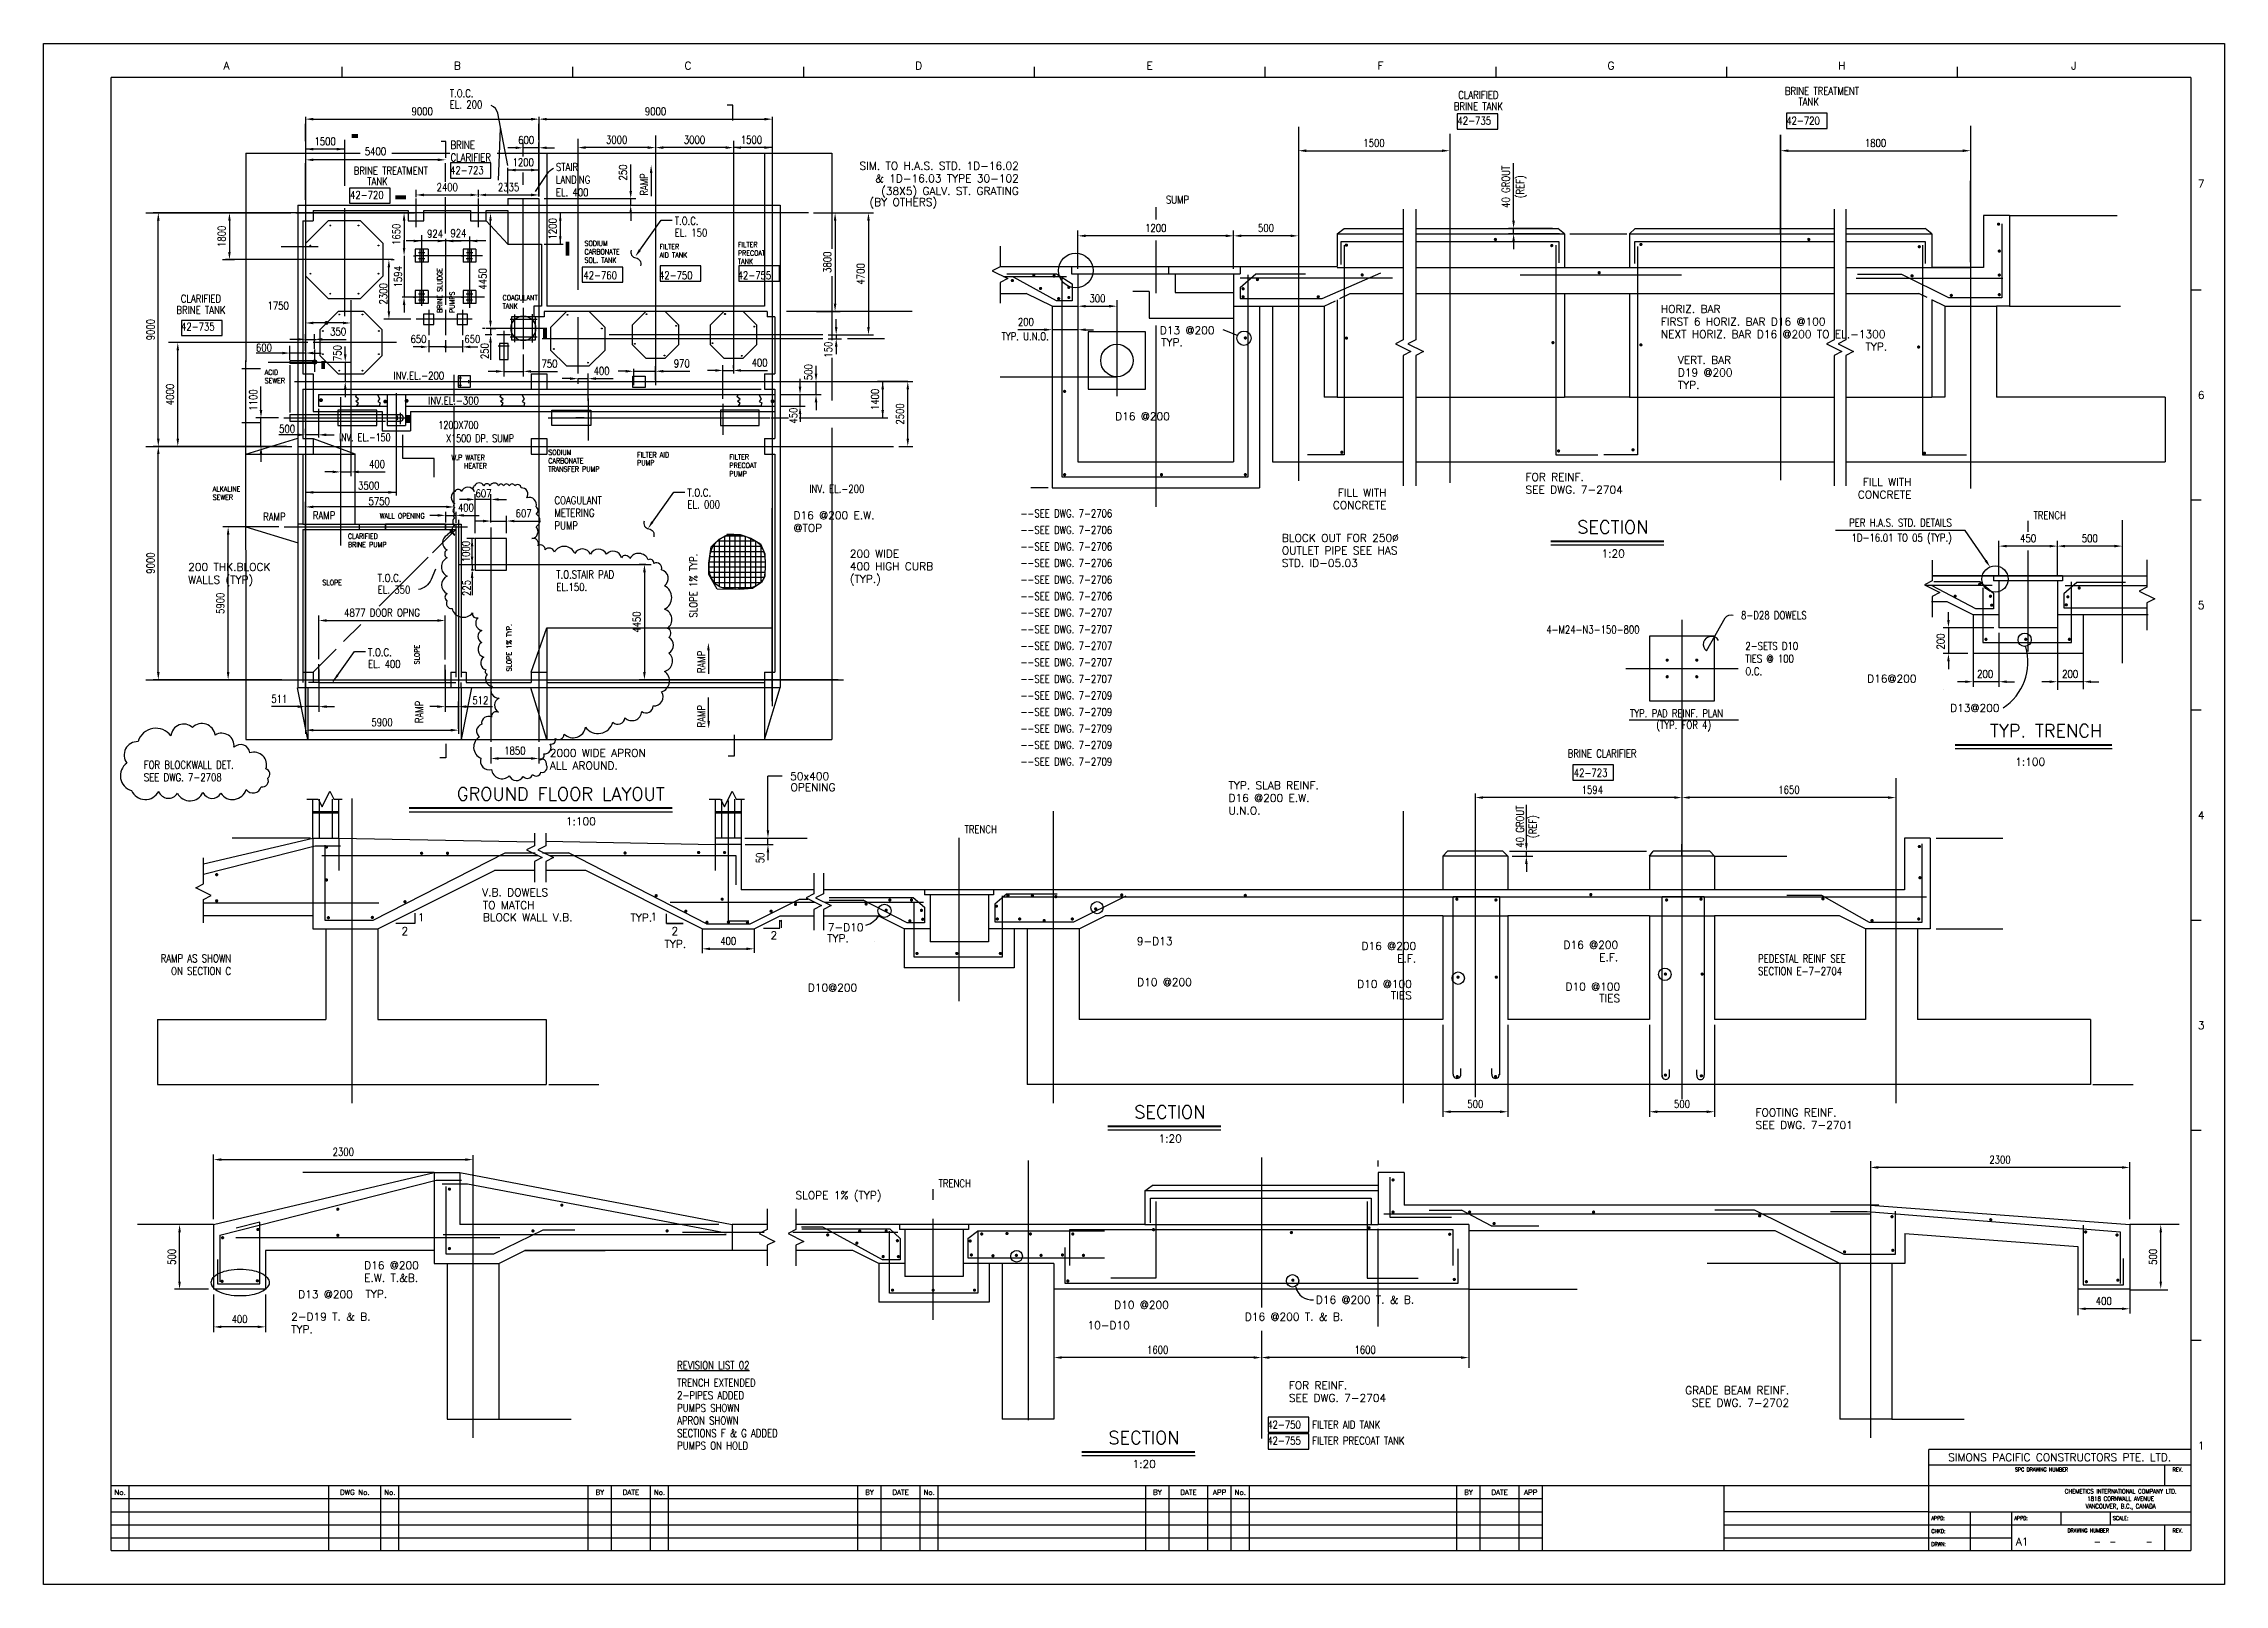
# Model space of a CAD drawing. Extents: x 0 to 84100, y 0 to 59400.
import ezdxf
from ezdxf.enums import TextEntityAlignment as Align

# ---------------------------------------------------------------- set-up
doc = ezdxf.new("R2010")
doc.units = 0
doc.header["$LTSCALE"] = 2500
doc.linetypes.add('CENTER2', pattern=[0])
doc.linetypes.add('HIDDEN', pattern=[0])
for name, color, linetype in [('BORDER', 7, 'CONTINUOUS'), ('CLINE', 7, 'CENTER2'), ('CONC', 1, 'CONTINUOUS'), ('CUTLINE', 7, 'CONTINUOUS'), ('DIM', 6, 'CONTINUOUS'), ('EQUIPMENT', 2, 'CONTINUOUS'), ('HATCH', 7, 'CONTINUOUS'), ('REBAR', 2, 'CONTINUOUS'), ('STREAMS', 7, 'CONTINUOUS'), ('TEXT', 7, 'CONTINUOUS'), ('TEXTM', 1, 'CONTINUOUS')]:
    doc.layers.add(name, color=color, linetype=linetype)
doc.styles.get("Standard").update_dxf_attribs({"font": 'romans', "width": 0.8})

msp = doc.modelspace()

# ---------------------------------------------------------------- texts
at = {"layer": 'BORDER', "color": 0}
for s, height, p in [('A', 300, (7050, 58400)), ('B', 300, (15950, 58400)), ('C', 300, (24850, 58400)), ('D', 300, (33750, 58400)), ('E', 300, (42650, 58400)), ('F', 300, (51550, 58400)), ('G', 300, (60450, 58400)), ('H', 300, (69350, 58400)), ('J', 300, (78300, 58400)), ('7', 300, (83200, 53850)), ('6', 300, (83200, 45700)), ('5', 300, (83200, 37600)), ('4', 300, (83200, 29500)), ('3', 300, (83200, 21400)), ('1', 300, (83200, 5200)), ('No.', 200, (2950, 3450)), ('DWG No.', 200, (12000, 3450)), ('No.', 200, (13350, 3450)), ('BY', 200, (21450, 3450)), ('DATE', 200, (22650, 3450)), ('No.', 200, (23750, 3450)), ('BY', 200, (31850, 3450)), ('DATE', 200, (33050, 3450)), ('No.', 200, (34150, 3450)), ('BY', 200, (42950, 3450)), ('DATE', 200, (44150, 3450)), ('APP', 200, (45350, 3450)), ('No.', 200, (46150, 3450)), ('BY', 200, (54950, 3450)), ('DATE', 200, (56150, 3450)), ('APP', 200, (57350, 3450)), ('A1', 300, (76300, 1500))]:
    msp.add_text(s, height=height, dxfattribs=at).set_placement(p, align=Align.CENTER)
for s, p in [('SECTION', (61887, 40360)), ('TYP. TRENCH', (79386, 32507)), ('GROUND FLOOR LAYOUT', (23954, 30076)), ('SECTION', (44804, 17807)), ('SECTION', (43804, 5258))]:
    msp.add_text(s, height=500, dxfattribs=at).set_placement(p, align=Align.BOTTOM_RIGHT)
for s, p in [('1:20', (60978, 39891)), ('1:100', (77187, 31863)), ('1:100', (21290, 29569)), ('1:20', (43895, 17338)), ('1:20', (42895, 4789))]:
    msp.add_text(s, height=300, dxfattribs=at).set_placement(p, align=Align.TOP_RIGHT)
for s, height, width, p in [('SPC DRAWING NUMBER', 150, 0.8, (77050, 4350)), ('REV.', 150, 0.8, (82300, 4350)), ('CHEMETICS INTERNATIONAL COMPANY LTD.', 175, 0.75, (80100, 3500)), ('1818 CORNWALL AVENUE', 175, 0.75, (80100, 3217)), ('VANCOUVER, B.C., CANADA', 175, 0.75, (80100, 2925)), ('DRAWING NUMBER', 150, 0.8, (78850, 2000)), ('REV.', 150, 0.8, (82300, 2000)), ('-', 300, 0.8, (79200, 1500)), ('-', 300, 0.8, (79800, 1500)), ('-', 300, 0.8, (81200, 1500))]:
    msp.add_text(s, height=height, dxfattribs=dict(at, width=width)).set_placement(p, align=Align.CENTER)
at = {"layer": 'BORDER', "color": 0, "width": 0.8}
for s, p in [('APPD:', (72800, 2475)), ('APPD:', (76000, 2475)), ('SCALE:', (79800, 2475)), ('CHKD:', (72800, 1975)), ('DRWN:', (72800, 1475))]:
    msp.add_text(s, height=150, dxfattribs=at).set_placement(p)
at = {"layer": 'DIM', "color": 0, "width": 0.8}
for s, p in [('CLARIFIED', (55330, 57420)), ('BRINE TREATMENT', (68582, 57577)), ('TANK', (68070, 57161)), ('BRINE TANK', (55330, 56980)), ('BRINE TREATMENT', (13387, 54504)), ('TANK', (12875, 54088)), ('CLARIFIED', (6068, 49567)), ('BRINE TANK', (6068, 49127)), ('350', (11359, 48299)), ('970', (24609, 47069)), ('3500', (12538, 42362)), ('4877 DOOR OPNG', (13050, 37459)), ('511', (9091, 34139)), ('BRINE CLARIFIER', (60103, 32032))]:
    msp.add_text(s, height=300, dxfattribs=at).set_placement(p, align=Align.MIDDLE)
for s, p in [('9000', (14600, 56788)), ('9000', (23600, 56788)), ('1500', (10855, 55632)), ('600', (18610, 55685)), ('3000', (22100, 55692)), ('3000', (25100, 55692)), ('1500', (27296, 55692)), ('1500', (51307, 55571)), ('1800', (70648, 55571)), ('5400', (12800, 55245)), ('1200', (18496, 54826)), ('2400', (15565, 53866)), ('2335', (17932, 53866)), ('924', (15096, 52070)), ('924', (15998, 52092)), ('1200', (42890, 52290)), ('500', (47140, 52290)), ('300', (40640, 49577)), ('1750', (9045, 49300)), ('200', (37881, 48671)), ('650', (14456, 48009)), ('650', (16535, 48009)), ('TYP. U.N.O.', (37853, 48117)), ('600', (8497, 47681)), ('750', (19509, 47064)), ('400', (27609, 47100)), ('400', (21517, 46784)), ('500', (9391, 44548)), ('400', (12859, 43188)), ('607', (16965, 42059)), ('5750', (12941, 41758)), ('400', (16285, 41513)), ('607', (18511, 41294)), ('TRENCH', (77363, 41218)), ('450', (76533, 40328)), ('500', (78908, 40328)), ('200', (74876, 35100)), ('200', (78153, 35100)), ('512', (16842, 34083)), ('5900', (13050, 33232)), ('1850', (18175, 32141)), ('1594', (59725, 30633)), ('1650', (67308, 30633)), ('TRENCH', (36138, 29108)), ('400', (26402, 24802)), ('500', (55213, 18521)), ('500', (63183, 18521)), ('2300', (11557, 16675)), ('2300', (75449, 16374)), ('TRENCH', (35138, 15458)), ('400', (79449, 10925)), ('400', (7557, 10227)), ('1600', (42963, 9044)), ('1600', (50963, 9044))]:
    msp.add_text(s, height=300, dxfattribs=at).set_placement(p, align=Align.MIDDLE_CENTER)
for s, p in [('42-735', (54525, 56276)), ('42-720', (67202, 56276)), ('42-723', (15676, 54369)), ('42-720', (11816, 53416)), ('SUMP', (43280, 53237)), ('EL. 150', (24341, 51962)), ('42-760', (20815, 50318)), ('42-750', (23731, 50318)), ('42-755', (26763, 50318)), ('42-735', (5300, 48340)), ('RAMP', (8466, 41009)), ('RAMP', (10381, 41063)), ('EL. 000', (24828, 41482)), ('EL. 350', (12886, 38195)), ('EL. 400', (12512, 35331)), ('42-723', (59011, 31137))]:
    msp.add_text(s, height=300, dxfattribs=at).set_placement(p)
for s, p in [('250', (22341, 54432)), ('40 GROUT', (56389, 53881)), ('1800', (6867, 51973)), ('1650', (13601, 52048)), ('1200', (19634, 52261)), ('3800', (30223, 50973)), ('1594', (13669, 50413)), ('4450', (16934, 50330)), ('4700', (31510, 50523)), ('2300', (13101, 49754)), ('9000', (4123, 48373)), ('750', (11332, 47466)), ('250', (17010, 47545)), ('150', (30258, 47602)), ('500', (29495, 46735)), ('4000', (4874, 45873)), ('1100', (8083, 45662)), ('1400', (32059, 45682)), ('2500', (33026, 45123)), ('450', (28916, 45057)), ('9000', (4123, 39373)), ('1000', (16284, 39817)), ('225', (16310, 38413)), ('5900', (6816, 37823)), ('4450', (22870, 37098)), ('200', (73158, 36350)), ('50', (27633, 28007)), ('500', (4943, 12625)), ('500', (81346, 12625))]:
    msp.add_text(s, height=300, rotation=90, dxfattribs=at).set_placement(p, align=Align.MIDDLE_CENTER)
for s, p in [('RAMP', (23307, 53537)), ('SLOPE 1% TYP.', (25207, 37270)), ('RAMP', (25516, 35129)), ('RAMP', (14633, 33202)), ('RAMP', (25516, 33036))]:
    msp.add_text(s, height=300, rotation=90, dxfattribs=at).set_placement(p)
for s, p in [('(REF)', (56964, 53881)), ('40 GROUT', (56933, 29213)), ('(REF)', (57447, 29213))]:
    msp.add_text(s, height=300, rotation=90, dxfattribs=at).set_placement(p, align=Align.MIDDLE)
for p in [(24339, 52567), (24826, 42087), (12884, 38800), (12510, 35936)]:
    msp.add_text('T.O.C.', height=300, rotation=360, dxfattribs=at).set_placement(p, align=Align.MIDDLE_LEFT)
for s, p in [('INV.EL.-200', (13493, 46600)), ('INV.EL.-300', (14831, 45639))]:
    msp.add_text(s, height=300, dxfattribs=at).set_placement(p, align=Align.MIDDLE_LEFT)
for s, p in [('INV. EL.-200', (31649, 42236)), ('PER H.A.S. STD. DETAILS', (73589, 40928)), ('1D-16.01 TO 05 (TYP.)', (73589, 40350))]:
    msp.add_text(s, height=300, dxfattribs=at).set_placement(p, align=Align.MIDDLE_RIGHT)
at = {"layer": 'STREAMS', "color": 0}
msp.add_text('SIMONS PACIFIC CONSTRUCTORS PTE. LTD.', height=300, dxfattribs=at).set_placement((77750, 4750), align=Align.CENTER)
at = {"layer": 'TEXT', "color": 0}
for s, height, width, p in [('T.O.C.', 300, 0.8, (15664, 57334)), ('EL. 200', 300, 0.8, (15664, 56902)), ('BRINE', 300, 0.8, (15695, 55347)), ('CLARIFIER', 300, 0.8, (15695, 54861)), ('STAIR', 300, 0.8, (19756, 54490)), ('LANDING', 300, 0.8, (19756, 54004)), ('EL. 400', 300, 0.8, (19756, 53519)), ('SODIUM', 200, 0.8, (20859, 51600)), ('CARBONATE', 200, 0.8, (20859, 51276)), ('AID TANK', 200, 0.8, (23756, 51149)), ('FILTER', 200, 0.8, (23756, 51473)), ('FILTER', 200, 0.8, (26776, 51550)), ('PRECOAT', 200, 0.8, (26776, 51226)), ('SOL. TANK', 200, 0.8, (20859, 50952)), ('TANK', 200, 0.8, (26776, 50902)), ('COAGULANT', 200, 0.8, (17701, 49506)), ('TANK', 200, 0.8, (17701, 49182)), ('ACID', 200, 0.8, (8525, 46630)), ('SEWER', 200, 0.8, (8525, 46306)), ('INV. EL.-150', 300, 0.75, (11395, 44068)), ('SODIUM', 200, 0.8, (19464, 43542)), ('W.P WATER', 200, 0.8, (15727, 43344)), ('    HEATER', 200, 0.8, (15727, 43020)), ('TRANSFER PUMP', 200, 0.8, (19464, 42896)), ('CARBONATE', 200, 0.8, (19464, 43218)), ('FILTER AID', 200, 0.8, (22886, 43447)), ('PUMP', 200, 0.8, (22886, 43141)), ('FILTER', 200, 0.8, (26448, 43364)), ('PRECOAT', 200, 0.8, (26448, 43040)), ('PUMP', 200, 0.8, (26448, 42718)), ('ALKALINE', 200, 0.8, (6519, 42132)), ('SEWER', 200, 0.8, (6519, 41808)), ('WALL OPENING', 200, 0.8, (12963, 41092)), ('COAGULANT', 300, 0.8, (19701, 41645)), ('METERING', 300, 0.8, (19701, 41159)), ('--SEE DWG. 7-2706', 300, 0.8, (37673, 41137)), ('CLARIFIED', 200, 0.8, (11737, 40309)), ('PUMP', 300, 0.8, (19701, 40673)), ('--SEE DWG. 7-2706', 300, 0.8, (37673, 40499)), ('BRINE PUMP', 200, 0.8, (11737, 39985)), ('--SEE DWG. 7-2706', 300, 0.8, (37673, 39861)), ('SLOPE', 200, 0.8, (10751, 38522)), ('T.O.STAIR PAD', 300, 0.8, (19772, 38784)), ('--SEE DWG. 7-2706', 300, 0.8, (37673, 39223)), ('--SEE DWG. 7-2706', 300, 0.8, (37673, 38585)), ('EL.150.', 300, 0.8, (19772, 38298)), ('--SEE DWG. 7-2706', 300, 0.8, (37673, 37947)), ('--SEE DWG. 7-2707', 300, 0.8, (37673, 37309)), ('8-D28 DOWELS', 300, 0.8, (65461, 37214)), ('--SEE DWG. 7-2707', 300, 0.8, (37673, 36671)), ('--SEE DWG. 7-2707', 300, 0.8, (37673, 36033)), ('4-M24-N3-150-800', 300, 0.8, (57948, 36661)), ('2-SETS D10', 300, 0.8, (65626, 36025)), ('--SEE DWG. 7-2707', 300, 0.8, (37673, 35395)), ('TIES @ 100', 300, 0.8, (65626, 35539)), ('O.C.', 300, 0.8, (65626, 35053)), ('--SEE DWG. 7-2707', 300, 0.8, (37673, 34757)), ('--SEE DWG. 7-2709', 300, 0.8, (37673, 34120)), ('--SEE DWG. 7-2709', 300, 0.8, (37673, 33482)), ('TYP. PAD REINF. PLAN', 300, 0.8, (61179, 33429)), ('--SEE DWG. 7-2709', 300, 0.8, (37673, 32844)), ('(TYP. FOR 4)', 300, 0.8, (62191, 32986)), ('--SEE DWG. 7-2709', 300, 0.8, (37673, 32206)), ('SEE DWG. 7-2708', 300, 0.8, (3864, 30960)), ('FOR BLOCKWALL DET.', 300, 0.8, (3864, 31445)), ('--SEE DWG. 7-2709', 300, 0.8, (37673, 31568)), ('SECTION E-7-2704', 300, 0.8, (66117, 23492)), ('PEDESTAL REINF SEE', 300, 0.8, (66117, 23978)), ('%%UREVISION LIST 02', 300, 0.8, (24432, 8299)), ('TRENCH EXTENDED', 300, 0.8, (24432, 7623)), ('2-PIPES ADDED', 300, 0.8, (24432, 7137)), ('PUMPS SHOWN', 300, 0.8, (24432, 6652)), ('APRON SHOWN', 300, 0.8, (24432, 6166)), ('SECTIONS F & G ADDED', 300, 0.8, (24432, 5680)), ('42-750', 300, 0.8, (47188, 6003)), ('FILTER AID TANK', 300, 0.8, (48922, 6003)), ('PUMPS ON HOLD', 300, 0.8, (24432, 5195)), ('42-755', 300, 0.8, (47188, 5391)), ('FILTER PRECOAT TANK', 300, 0.8, (48922, 5391))]:
    msp.add_text(s, height=height, dxfattribs=dict(at, width=width)).set_placement(p)
for s, p in [('SIM. TO H.A.S. STD. 1D-16.02', (37614, 54538)), ('& 1D-16.03 TYPE 30-102', (37614, 54052)), ('(38X5) GALV. ST. GRATING', (37614, 53567)), ('(BY OTHERS)', (34463, 53139)), ('FILL WITH', (51793, 41942)), ('CONCRETE', (72040, 41860)), ('FILL WITH', (72040, 42346)), ('CONCRETE', (51793, 41456)), ('D16@200', (72229, 34765)), ('D13@200', (75426, 33639)), ('50x400', (30294, 31006)), ('OPENING', (30536, 30581)), ('2', (14059, 25034)), ('1', (14687, 25569)), ('TYP.', (23470, 25555)), ('1', (23661, 25592)), ('2', (24476, 25034)), ('1', (28572, 25313)), ('7-D10', (31618, 25182)), ('TYP.', (24776, 24539)), ('2', (28293, 24871)), ('TYP.', (31054, 24757)), ('D16 @200', (52930, 24463)), ('D16 @200', (60727, 24505)), ('E.F.', (52930, 23977)), ('E.F.', (60727, 24019)), ('D10@200', (31370, 22852)), ('D10 @100', (52764, 22997)), ('TIES', (52764, 22555)), ('D10 @100', (60793, 22891)), ('TIES', (60793, 22449)), ('SLOPE 1% (TYP)', (32317, 14854)), ('GRADE BEAM REINF.', (67322, 7335)), ('SEE DWG. 7-2702', (67322, 6849))]:
    msp.add_text(s, height=300, dxfattribs=at).set_placement(p, align=Align.RIGHT)
at = {"layer": 'TEXT', "color": 0, "width": 0.8}
for s, p in [('BRINE SLUDGE', (15375, 49017)), ('PUMPS', (15850, 49017)), ('SLOPE 1% TYP.', (18049, 35194)), ('SLOPE', (14497, 35468))]:
    msp.add_text(s, height=200, rotation=90, dxfattribs=at).set_placement(p)
at = {"layer": 'TEXT', "color": 0}
for s, p in [('HORIZ. BAR', (62370, 49020)), ('FIRST 6 HORIZ. BAR D16 @100', (62370, 48534)), ('D13 @200', (43046, 48196)), ('TYP.', (43094, 47737)), ('NEXT HORIZ. BAR D16 @200 TO EL.-1300', (62370, 48049)), ('VERT. BAR', (63025, 47057)), ('TYP.', (70260, 47567)), ('TYP.', (63025, 46086)), ('D19 @200', (63025, 46571)), ('D16 @200', (41319, 44881)), ('SEE DWG. 7-2704', (57150, 42052)), ('FOR REINF.', (57150, 42538)), ('D16 @200 E.W.', (28921, 41065)), ('@TOP', (28921, 40579)), ('BLOCK OUT FOR 250%%C', (47749, 40194)), ('200 WIDE', (31092, 39583)), ('OUTLET PIPE SEE HAS', (47749, 39708)), ('WALLS (TYP) ', (5574, 38579)), ('200 THK.BLOCK', (5574, 39072)), ('400 HIGH CURB', (31092, 39097)), ('(TYP.)', (31092, 38611)), ('STD. ID-05.03', (47749, 39223)), ('2000 WIDE APRON', (19523, 31904)), ('ALL AROUND.', (19523, 31418)), ('TYP. SLAB REINF.', (45689, 30653)), ('D16 @200 E.W.', (45689, 30167)), ('U.N.O.', (45689, 29682)), ('V.B. DOWELS', (16908, 26525)), ('TO MATCH', (16941, 26036)), ('BLOCK WALL V.B.', (16941, 25562)), ('9-D13', (42156, 24647)), ('D10 @200', (42177, 23068)), ('SEE DWG. 7-2701', (66023, 17556)), ('FOOTING REINF.', (66023, 18042)), ('D16 @200', (12356, 12152)), ('E.W. T.&B.', (12356, 11666)), ('D13 @200', (9819, 11032)), ('TYP.', (12410, 11045)), ('D16 @200 T. & B. ', (49064, 10821)), ('2-D19 T. & B.', (9547, 10167)), ('10-D10', (40259, 9841)), ('D10 @200', (41284, 10626)), ('D16 @200 T. & B. ', (46324, 10166)), ('TYP.', (9547, 9681)), ('FOR REINF.', (48020, 7524)), ('SEE DWG. 7-2704', (48020, 7038))]:
    msp.add_text(s, height=300, dxfattribs=at).set_placement(p)
for s, width, p in [('1200X700', 0.75, (16768, 44543)), ('X1500 DP. SUMP', 0.75, (18138, 44032)), ('RAMP AS SHOWN', 0.8, (7231, 23980)), ('ON SECTION C', 0.8, (7231, 23494))]:
    msp.add_text(s, height=300, dxfattribs=dict(at, width=width)).set_placement(p, align=Align.RIGHT)

# ---------------------------------------------------------------- linework, layer by layer
at = {"layer": 'BORDER', "color": 0}
for p, q in [((2600, 1300), (2600, 58100)), ((82800, 58100), (2600, 58100)), ((11500, 58500), (11500, 58100)), ((20400, 58500), (20400, 58100)), ((29300, 58500), (29300, 58100)), ((38200, 58500), (38200, 58100)), ((47100, 58500), (47100, 58100)), ((56000, 58500), (56000, 58100)), ((64900, 58500), (64900, 58100)), ((73800, 58500), (73800, 58100)), ((82800, 58100), (82800, 1300)), ((83200, 49900), (82800, 49900)), ((83200, 41800), (82800, 41800)), ((83200, 33700), (82800, 33700)), ((83200, 25600), (82800, 25600)), ((83200, 17500), (82800, 17500)), ((83200, 9400), (82800, 9400)), ((72700, 1300), (72700, 5200)), ((82800, 5200), (72700, 5200)), ((82800, 4600), (72700, 4600)), ((81800, 3800), (81800, 4600)), ((82800, 3800), (2600, 3800)), ((3300, 1300), (3300, 3800)), ((11000, 1300), (11000, 3800)), ((13000, 1300), (13000, 3800)), ((13700, 1300), (13700, 3800)), ((21000, 1300), (21000, 3800)), ((21900, 1300), (21900, 3800)), ((23400, 1300), (23400, 3800)), ((24100, 1300), (24100, 3800)), ((31400, 1300), (31400, 3800)), ((32300, 1300), (32300, 3800)), ((33800, 1300), (33800, 3800)), ((34500, 1300), (34500, 3800)), ((42500, 1300), (42500, 3800)), ((43400, 1300), (43400, 3800)), ((44900, 1300), (44900, 3800)), ((45800, 1300), (45800, 3800)), ((46500, 1300), (46500, 3800)), ((54500, 1300), (54500, 3800)), ((55400, 1300), (55400, 3800)), ((56900, 1300), (56900, 3800)), ((57800, 1300), (57800, 3800)), ((64800, 3800), (64800, 1300)), ((57800, 3300), (2600, 3300)), ((2600, 2800), (57800, 2800)), ((72700, 2800), (64800, 2800)), ((72700, 2800), (82800, 2800)), ((74300, 2800), (74300, 1300)), ((75900, 2300), (75900, 2800)), ((77800, 2300), (77800, 2800)), ((79700, 2800), (79700, 2300)), ((2600, 2300), (57800, 2300)), ((2600, 1800), (57800, 1800)), ((64800, 2300), (75900, 2300)), ((64800, 1800), (75900, 1800)), ((75900, 2300), (82800, 2300)), ((75900, 1300), (75900, 2300)), ((81800, 1300), (81800, 2300)), ((2600, 1300), (82800, 1300))]:
    msp.add_line(p, q, dxfattribs=at)
at = {"layer": 'BORDER', "color": 0, "const_width": 75}
for points in [[(62487, 40210), (58119, 40210)], [(79768, 32357), (73715, 32357)], [(24248, 29926), (14097, 29926)], [(45404, 17657), (41036, 17657)], [(44404, 5108), (40036, 5108)]]:
    msp.add_lwpolyline(points, dxfattribs=at)
at = {"layer": 'BORDER', "color": 0}
for points in [[(62487, 40060), (58119, 40060)], [(79768, 32207), (73715, 32207)], [(24248, 29776), (14097, 29776)], [(45404, 17507), (41036, 17507)], [(44404, 4958), (40036, 4958)]]:
    msp.add_lwpolyline(points, dxfattribs=at)
at = {"layer": 'CLINE', "color": 0}
for p, q in [((10100, 56573), (10100, 32797)), ((19100, 56573), (19100, 53506)), ((28100, 56573), (28100, 33853)), ((11600, 55695), (11600, 53919)), ((19100, 53504), (19100, 55585)), ((20600, 55649), (20600, 49913)), ((23600, 55649), (23600, 46230)), ((26600, 55649), (26600, 46688)), ((48390, 56193), (48390, 42547)), ((54224, 55918), (54224, 42462)), ((66984, 55881), (66984, 42573)), ((74313, 56227), (74313, 42253)), ((11600, 53061), (11600, 48888)), ((14365, 52323), (14365, 53429)), ((16765, 52323), (16765, 53429)), ((19100, 53173), (19100, 32481)), ((42890, 53091), (42890, 52623)), ((29494, 52873), (4223, 52873)), ((14826, 51473), (14326, 51473)), ((14326, 51473), (14326, 50973)), ((14707, 51337), (14455, 51337)), ((14512, 51473), (14512, 50973)), ((14576, 52015), (14576, 49286)), ((14640, 51473), (14640, 50973)), ((14826, 51473), (14826, 50973)), ((16174, 51473), (16174, 50973)), ((16674, 51473), (16174, 51473)), ((16549, 51337), (16305, 51337)), ((16360, 51473), (16360, 50973)), ((16424, 51970), (16424, 49218)), ((16488, 51473), (16488, 50973)), ((16674, 51473), (16674, 50973)), ((42890, 51804), (42890, 49785)), ((13468, 51073), (8811, 51073)), ((16929, 51223), (14326, 51223)), ((14826, 50973), (14326, 50973)), ((14707, 51109), (14455, 51109)), ((16674, 50973), (16174, 50973)), ((16541, 51109), (16297, 51109)), ((16997, 49629), (13827, 49629)), ((14326, 49879), (14326, 49379)), ((14826, 49879), (14326, 49879)), ((14703, 49743), (14455, 49743)), ((14512, 49879), (14512, 49379)), ((14640, 49879), (14640, 49379)), ((14826, 49879), (14826, 49379)), ((16174, 49879), (16174, 49379)), ((16674, 49879), (16174, 49879)), ((16557, 49743), (16301, 49743)), ((16360, 49879), (16360, 49379)), ((16488, 49879), (16488, 49379)), ((16674, 49879), (16674, 49379)), ((11850, 49513), (11850, 42726)), ((14826, 49379), (14326, 49379)), ((14703, 49515), (14451, 49515)), ((14850, 49131), (14850, 48163)), ((16150, 49131), (16150, 48163)), ((16674, 49379), (16174, 49379)), ((16541, 49515), (16293, 49515)), ((18164, 48951), (18164, 47894)), ((18500, 49209), (18500, 47616)), ((18836, 48967), (18836, 47879)), ((20600, 48854), (20600, 46688)), ((33496, 49073), (28643, 49073)), ((41390, 49516), (41390, 45810)), ((16533, 48773), (14366, 48773)), ((19387, 48423), (17053, 48423)), ((17999, 48173), (17483, 48173)), ((17750, 48329), (17750, 46882)), ((19034, 48759), (17992, 48759)), ((19030, 48087), (17992, 48087)), ((30055, 48023), (19226, 48023)), ((30055, 48173), (21815, 48173)), ((42890, 48539), (42890, 41536)), ((8663, 47123), (10595, 47123)), ((9500, 47173), (9500, 47073)), ((13613, 47873), (10390, 47873)), ((10450, 47612), (10450, 46749)), ((17952, 47738), (17530, 47738)), ((9680, 46373), (33527, 46373)), ((15825, 46634), (15825, 45588)), ((15850, 46373), (16734, 46373)), ((16017, 46513), (16113, 46513)), ((16070, 46562), (16070, 46179)), ((16383, 46428), (16383, 46312)), ((22752, 46868), (22752, 46230)), ((11450, 45764), (11450, 44363)), ((13600, 45925), (13600, 41979)), ((16013, 46233), (16115, 46233)), ((21000, 45720), (21000, 44095)), ((26200, 45509), (26200, 44323)), ((9262, 44973), (13950, 44973)), ((9500, 45098), (9500, 44848)), ((11606, 44973), (11925, 44973)), ((13750, 45166), (13750, 44726)), ((19455, 44973), (28006, 44973)), ((20844, 44973), (20525, 44973)), ((26356, 44973), (26675, 44973)), ((9366, 43873), (4223, 43873)), ((9366, 43873), (7874, 43873)), ((9800, 43873), (32780, 43873)), ((9277, 40773), (16349, 40773)), ((16000, 41042), (16000, 32785)), ((17250, 40741), (17250, 32481)), ((80158, 41034), (80158, 35521)), ((16015, 39323), (23430, 39323)), ((63183, 37185), (63183, 18705)), ((3936, 34873), (30846, 34873)), ((9191, 34873), (4223, 34873)), ((61015, 35312), (65351, 35312)), ((11886, 30303), (11886, 18547)), ((71433, 31079), (71433, 18547)), ((38933, 29803), (38933, 18547)), ((52433, 29803), (52433, 18547)), ((35308, 22487), (35308, 28782)), ((16557, 16546), (16557, 5650)), ((37963, 16347), (37963, 6336)), ((46963, 16454), (46963, 10673)), ((70449, 16314), (70449, 5650)), ((51463, 9938), (51463, 13705)), ((46963, 9780), (46963, 5622))]:
    msp.add_line(p, q, dxfattribs=at)
msp.add_lwpolyline([(63183, 35312), (63183, 35312), (63183, 35312)], close=True, dxfattribs=at)
for centre, radius in [((18500, 48423), 475), ((16070, 46513), 9), ((16383, 46373), 9), ((16070, 46233), 9)]:
    msp.add_circle(centre, radius, dxfattribs=at)
at = {"layer": 'CONC', "color": 0}
for p, q in [((7800, 55173), (12204, 55173)), ((7800, 55173), (7800, 47134)), ((13428, 55173), (15670, 55173)), ((17493, 55173), (30400, 55173)), ((19400, 55173), (19400, 49273)), ((19400, 55173), (27800, 55173)), ((27800, 55173), (27800, 49273)), ((30400, 55173), (30400, 51484)), ((9800, 53173), (9800, 34573)), ((9800, 53173), (28400, 53173)), ((17900, 53423), (19100, 53423)), ((17900, 53423), (17900, 53173)), ((18800, 53173), (19400, 53173)), ((19100, 53423), (19100, 53173)), ((27800, 53173), (28400, 53173)), ((28400, 53173), (28400, 34573)), ((10000, 52573), (10400, 52573)), ((10000, 52573), (10000, 46673)), ((10400, 52973), (10400, 52573)), ((10400, 52973), (14065, 52973)), ((14665, 52973), (16465, 52973)), ((17065, 52973), (17900, 52973)), ((17900, 51673), (17065, 52573)), ((17900, 52973), (17900, 51673)), ((74813, 52772), (74813, 50772)), ((75813, 52772), (74813, 52772)), ((75813, 52772), (75813, 49272)), ((17900, 51673), (19200, 51673)), ((19200, 51673), (19200, 49273)), ((49890, 52072), (49890, 50810)), ((49890, 52072), (52430, 52072)), ((52915, 52072), (58654, 52072)), ((58654, 52072), (58654, 50772)), ((61154, 52072), (61154, 50772)), ((61154, 52072), (69053, 52072)), ((69501, 52072), (72813, 52072)), ((72813, 52072), (72813, 50772)), ((36885, 50810), (49890, 50810)), ((39640, 50772), (39640, 50522)), ((39640, 50522), (46140, 50522)), ((39890, 50522), (39890, 43272)), ((43376, 50772), (43376, 50522)), ((43640, 50522), (43640, 49810)), ((45890, 50522), (45890, 43272)), ((46140, 50772), (46140, 50522)), ((58654, 50772), (61154, 50772)), ((74813, 50772), (72813, 50772)), ((72813, 50772), (74313, 50772)), ((30400, 50440), (30400, 47968)), ((36885, 49772), (37890, 49772)), ((38890, 49272), (37890, 49772)), ((43640, 49810), (45890, 49810)), ((58654, 49772), (58654, 45772)), ((61154, 49772), (61154, 45772)), ((18050, 48873), (18050, 47973)), ((18950, 48873), (18050, 48873)), ((18900, 49273), (18900, 48873)), ((19200, 49273), (18900, 49273)), ((19300, 48873), (18900, 48873)), ((18950, 48873), (18950, 47973)), ((19300, 49073), (19300, 48873)), ((27900, 49073), (19300, 49073)), ((27800, 49273), (19400, 49273)), ((27900, 49073), (27900, 48873)), ((28200, 48873), (27900, 48873)), ((28200, 48873), (28200, 46673)), ((38890, 49272), (38890, 42272)), ((38890, 49272), (39890, 49272)), ((45890, 49272), (49390, 49272)), ((46890, 49272), (46890, 42272)), ((47390, 49272), (47390, 43272)), ((49390, 49272), (49390, 45772)), ((49890, 49522), (49890, 45772)), ((72813, 49522), (72813, 45772)), ((73313, 49272), (73313, 45772)), ((75313, 49272), (75313, 45772)), ((75813, 49272), (75313, 49272)), ((18950, 47973), (18050, 47973)), ((7784, 47185), (7800, 32573)), ((30400, 47284), (30400, 45640)), ((9800, 46673), (9800, 46073)), ((10000, 46673), (10400, 46673)), ((10400, 46673), (10400, 46073)), ((18800, 46673), (19400, 46673)), ((18800, 46673), (18800, 46073)), ((19400, 46673), (19400, 46073)), ((27800, 46673), (28200, 46673)), ((27800, 46673), (27800, 46073)), ((28400, 46673), (28400, 46073)), ((10000, 46073), (10400, 46073)), ((10000, 46073), (10000, 44173)), ((10600, 45873), (28200, 45873)), ((10600, 45873), (10600, 45423)), ((10600, 45423), (13250, 45423)), ((13250, 45873), (13250, 44673)), ((13950, 45873), (13950, 44673)), ((13950, 45423), (28200, 45423)), ((18800, 46073), (19400, 46073)), ((27800, 46073), (28200, 46073)), ((28200, 46073), (28200, 44173)), ((49890, 45772), (49390, 45772)), ((61154, 45772), (58654, 45772)), ((73313, 45772), (72813, 45772)), ((81813, 45772), (75313, 45772)), ((81813, 45772), (81813, 43272)), ((13250, 45098), (13750, 45098)), ((13250, 44848), (13750, 44848)), ((13250, 44673), (13950, 44673)), ((30400, 44584), (30400, 32573)), ((9800, 44173), (9800, 43573)), ((10000, 44173), (10400, 44173)), ((10400, 44173), (10400, 43573)), ((18800, 44173), (19400, 44173)), ((18800, 44173), (18800, 43573)), ((19400, 44173), (19400, 43573)), ((27800, 44173), (28200, 44173)), ((27800, 44173), (27800, 43573)), ((28400, 44173), (28400, 43573)), ((7800, 43573), (12000, 43573)), ((10000, 43573), (10000, 40873)), ((12000, 43589), (12000, 40873)), ((18800, 43573), (19400, 43573)), ((27800, 43573), (28200, 43573)), ((28200, 43573), (28200, 35173)), ((39890, 43272), (45890, 43272)), ((47390, 43272), (52430, 43272)), ((52915, 43272), (69053, 43272)), ((69501, 43272), (81813, 43272)), ((38890, 42272), (46890, 42272)), ((10000, 40873), (16100, 40873)), ((10000, 40673), (15900, 40673)), ((10000, 40673), (10000, 35173)), ((15500, 40873), (15500, 40673)), ((15900, 40873), (15900, 40673)), ((15900, 40673), (15900, 35173)), ((16100, 40873), (16100, 35173)), ((72830, 38888), (81092, 38888)), ((75202, 38888), (75202, 38688)), ((77852, 38688), (75202, 38688)), ((75408, 38688), (75408, 36882)), ((77658, 38688), (77658, 36882)), ((77852, 38888), (77852, 38688)), ((74408, 37382), (73408, 37882)), ((74408, 37382), (74408, 35882)), ((75408, 37382), (74408, 37382)), ((81158, 37382), (77658, 37382)), ((78658, 37382), (78658, 35882)), ((18800, 35173), (19400, 36873)), ((19400, 36873), (19400, 32573)), ((19400, 36873), (28100, 36873)), ((77658, 36882), (75408, 36882)), ((78658, 35882), (74408, 35882)), ((9800, 35173), (9800, 34573)), ((9800, 34573), (10612, 34573)), ((9800, 34573), (28400, 34573)), ((10000, 35173), (10400, 35173)), ((10000, 35173), (10000, 34771)), ((10187, 34573), (10187, 32573)), ((10592, 34773), (10209, 34773)), ((10400, 35173), (10400, 34773)), ((10612, 34773), (15488, 34773)), ((10612, 34773), (10612, 34573)), ((10612, 34773), (10612, 34573)), ((15488, 34773), (15488, 34573)), ((15508, 34773), (15700, 34773)), ((15700, 35173), (15900, 35173)), ((15700, 35173), (15700, 34773)), ((15700, 34773), (15898, 34773)), ((15700, 34773), (15700, 34573)), ((15700, 34773), (15700, 34573)), ((15700, 34573), (16300, 34573)), ((15900, 35173), (15900, 34975)), ((16100, 35173), (16300, 35173)), ((16100, 35173), (16100, 34973)), ((16100, 34573), (16100, 34771)), ((16100, 34573), (16100, 32573)), ((16300, 35173), (16300, 34773)), ((16300, 34773), (18800, 34773)), ((19400, 32573), (18789, 34561)), ((18800, 35173), (19400, 35173)), ((18800, 35173), (18800, 34773)), ((18800, 34573), (19400, 34573)), ((19400, 34773), (27800, 34773)), ((27800, 35173), (28200, 35173)), ((27800, 35173), (27800, 32573)), ((27800, 32573), (28400, 34573)), ((28400, 35173), (28400, 34573)), ((61144, 33325), (65356, 33325)), ((7800, 32573), (30400, 32573)), ((6164, 27779), (10386, 28772)), ((10386, 28772), (10386, 25272)), ((10386, 28772), (11386, 28772)), ((11386, 28772), (11386, 27522)), ((11386, 28772), (18928, 28621)), ((19365, 28653), (25902, 28522)), ((26902, 28772), (25902, 28772)), ((72759, 28772), (71759, 28772)), ((71759, 28772), (71759, 26772)), ((72759, 28772), (72759, 25272)), ((26902, 28522), (25902, 28522)), ((56463, 28072), (53963, 28072)), ((53963, 28072), (53963, 26772)), ((56278, 28272), (54141, 28272)), ((56463, 28072), (56463, 26772)), ((64433, 28072), (61933, 28072)), ((61933, 28072), (61933, 26772)), ((64256, 28272), (62076, 28272)), ((64433, 28072), (64433, 26772)), ((12886, 25272), (17386, 27522)), ((18928, 27522), (17386, 27522)), ((20915, 27522), (19365, 27522)), ((25402, 25272), (20915, 27522)), ((29705, 26772), (26902, 26772)), ((71759, 26772), (30073, 26772)), ((33977, 26778), (33977, 26578)), ((36627, 26578), (33977, 26578)), ((34183, 26578), (34183, 24772)), ((36433, 26578), (36433, 24772)), ((36627, 26778), (36627, 26578)), ((61576, 26772), (58076, 26772)), ((10386, 25772), (6164, 25772)), ((10386, 25272), (12886, 25272)), ((10886, 25272), (10886, 21772)), ((12886, 25272), (12886, 21772)), ((25402, 25272), (27402, 25272)), ((27402, 25272), (28402, 25772)), ((28402, 25772), (29705, 25772)), ((30073, 25772), (32183, 25772)), ((33183, 25272), (32183, 25772)), ((34183, 25272), (33183, 25272)), ((33183, 25272), (33183, 23772)), ((39933, 25272), (36433, 25272)), ((37433, 25272), (37433, 23772)), ((37933, 25272), (37933, 19272)), ((39933, 25272), (40933, 25772)), ((39933, 25272), (39933, 21772)), ((53963, 25772), (40933, 25772)), ((53963, 25772), (53963, 21772)), ((53963, 25772), (56463, 25772)), ((61933, 25772), (56463, 25772)), ((56463, 25772), (56463, 21772)), ((61933, 25772), (61933, 21772)), ((61933, 25772), (64433, 25772)), ((69259, 25772), (64433, 25772)), ((64433, 25772), (64433, 21772)), ((70259, 25272), (69259, 25772)), ((70259, 25272), (70259, 21772)), ((72759, 25272), (70259, 25272)), ((72259, 25272), (72259, 21772)), ((36433, 24772), (34183, 24772)), ((37433, 23772), (33183, 23772)), ((4386, 21772), (4386, 19272)), ((4386, 21772), (10886, 21772)), ((12886, 21772), (19386, 21772)), ((19386, 21772), (19386, 19272)), ((53963, 21772), (39933, 21772)), ((61933, 21772), (56463, 21772)), ((70259, 21772), (64433, 21772)), ((78933, 21772), (72259, 21772)), ((78933, 21772), (78933, 19272)), ((4386, 19272), (19386, 19272)), ((78933, 19272), (37933, 19272)), ((6557, 13875), (15057, 15875)), ((15057, 15875), (15057, 12375)), ((15057, 15875), (16057, 15875)), ((16057, 15875), (26557, 13875)), ((42463, 15175), (42463, 13875)), ((51463, 15175), (42463, 15175)), ((51463, 15875), (51463, 13875)), ((52463, 15875), (51463, 15875)), ((52463, 15875), (52463, 14625)), ((70775, 14625), (52463, 14625)), ((70449, 14625), (80449, 13875)), ((6557, 13875), (6557, 11375)), ((26557, 13875), (26557, 12875)), ((27897, 13875), (26557, 13875)), ((42463, 13875), (29014, 13875)), ((33013, 13875), (33013, 13675)), ((35663, 13675), (33013, 13675)), ((33213, 13675), (33213, 11875)), ((35463, 13675), (35463, 11875)), ((35663, 13875), (35663, 13675)), ((54963, 13875), (51463, 13875)), ((54963, 13875), (54963, 11375)), ((66775, 13625), (54963, 13625)), ((69275, 12375), (66775, 13625)), ((71775, 13523), (71775, 12375)), ((71775, 13523), (78449, 13022)), ((82352, 13875), (80449, 13875)), ((80449, 13875), (80449, 11375)), ((15057, 12875), (8557, 12875)), ((8557, 12875), (8557, 11375)), ((17557, 12375), (18557, 12875)), ((18557, 12875), (21662, 12875)), ((27897, 12875), (18557, 12875)), ((27897, 12875), (18557, 12875)), ((31213, 12875), (29014, 12875)), ((31213, 12875), (29014, 12875)), ((32213, 12375), (31213, 12875)), ((78449, 13022), (78449, 11375)), ((15057, 12375), (17557, 12375)), ((15557, 12375), (15557, 6375)), ((17557, 12375), (17557, 6375)), ((32213, 12375), (32213, 10875)), ((33213, 12375), (32213, 12375)), ((35463, 11875), (33213, 11875)), ((38963, 12375), (35463, 12375)), ((36463, 12375), (36463, 10875)), ((36963, 12375), (36963, 6375)), ((38963, 12375), (38963, 6375)), ((69275, 12375), (69275, 6375)), ((71775, 12375), (69275, 12375)), ((71275, 12375), (71275, 6375)), ((8557, 11375), (6557, 11375)), ((54963, 11375), (38963, 11375)), ((80449, 11375), (78449, 11375)), ((36463, 10875), (32213, 10875)), ((15557, 6375), (17557, 6375)), ((38963, 6375), (36963, 6375)), ((71275, 6375), (69275, 6375))]:
    msp.add_line(p, q, dxfattribs=at)
at = {"layer": 'CONC', "color": 0, "linetype": 'HIDDEN'}
for p, q in [((42640, 49839), (42640, 48810)), ((42640, 48810), (45890, 48810)), ((9500, 45098), (13250, 45098)), ((9500, 44848), (13188, 44848)), ((16057, 15875), (16057, 13875)), ((26040, 13875), (16057, 13875))]:
    msp.add_line(p, q, dxfattribs=at)
at = {"layer": 'CONC', "color": 0, "linetype": 'CONTINUOUS'}
msp.add_line((58654, 49772), (61154, 49772), dxfattribs=at)
at = {"layer": 'CONC', "color": 0}
for points in [[(14065, 52973), (14065, 52573), (14665, 52573), (14665, 52973)], [(16465, 52973), (16465, 52573), (17065, 52573), (17065, 52973)]]:
    msp.add_lwpolyline(points, dxfattribs=at)
for points, const_width in [([(18159, 48759, 1), (18169, 48759, 1)], 10), ([(18159, 48087, 1), (18169, 48087, 1)], 10), ([(18831, 48759, 1), (18841, 48759, 1)], 10), ([(18831, 48087, 1), (18841, 48087, 1)], 10), ([(62613, 35601, 1), (62613, 35663, 1)], 62.5), ([(63753, 35601, 1), (63753, 35663, 1)], 62.5), ([(62613, 34961, 1), (62613, 35023, 1)], 62.5), ([(63753, 34961, 1), (63753, 35023, 1)], 62.5)]:
    msp.add_lwpolyline(points, format="xyb", close=True, dxfattribs=dict(at, const_width=const_width))
for points in [[(40282, 46077), (42498, 46077), (42498, 48293), (40282, 48293)], [(61933, 36562), (61933, 34062), (64433, 34062), (64433, 36562)]]:
    msp.add_lwpolyline(points, close=True, dxfattribs=at)
msp.add_circle((41390, 47185), 625, dxfattribs=at)
for start, end in [(144.20392, 221.5584), (270, 90)]:
    msp.add_arc((13750, 44973), 125, start, end, dxfattribs=at)
at = {"layer": 'CUTLINE', "color": 0}
msp.add_lwpolyline([(0, 0), (0, 59400), (84100, 59400), (84100, 0)], close=True, dxfattribs=at)
msp.add_lwpolyline([(0, 0), (0, 59400), (84100, 59400), (84100, 0)], close=True, dxfattribs=at)
at = {"layer": 'DIM', "color": 0}
for p, q in [((10100, 56373), (10100, 55132)), ((10400, 56488), (18800, 56488)), ((19400, 56488), (27800, 56488)), ((56081, 56688), (54515, 56688)), ((54515, 56688), (54515, 56107)), ((56081, 56107), (56081, 56688)), ((68780, 56713), (67214, 56713)), ((67214, 56713), (67214, 56132)), ((68780, 56132), (68780, 56713)), ((10100, 55636), (10100, 56304)), ((18500, 55050), (18500, 55585)), ((19100, 55690), (19100, 56304)), ((19100, 55690), (19100, 56304)), ((20600, 55735), (20600, 55192)), ((23600, 55863), (23600, 55192)), ((23600, 55735), (23600, 55192)), ((48390, 55993), (48390, 55071)), ((54224, 55718), (54224, 55071)), ((54515, 56107), (56081, 56107)), ((66984, 52072), (66984, 55881)), ((66984, 55681), (66984, 55071)), ((67214, 56132), (68780, 56132)), ((74313, 56027), (74313, 55071)), ((11600, 55332), (10100, 55332)), ((10100, 53373), (10100, 54787)), ((15200, 54920), (10400, 54920)), ((15500, 54078), (15500, 54787)), ((17251, 54798), (15685, 54798)), ((15685, 54798), (15685, 54217)), ((17251, 54217), (17251, 54798)), ((18200, 55385), (17900, 55385)), ((19100, 55385), (18500, 55385)), ((19400, 55385), (19700, 55385)), ((23300, 55392), (20900, 55392)), ((22641, 54023), (22641, 54740)), ((26300, 55392), (23900, 55392)), ((26000, 55392), (25089, 55392)), ((26300, 55392), (26000, 55392)), ((28100, 55392), (26600, 55392)), ((48690, 55271), (53924, 55271)), ((56689, 52872), (56689, 54789)), ((67284, 55271), (74013, 55271)), ((13361, 53834), (11795, 53834)), ((11795, 53834), (11795, 53253)), ((13361, 53253), (13361, 53834)), ((15685, 54217), (17251, 54217)), ((17900, 53623), (17900, 54614)), ((19100, 54526), (17900, 54526)), ((18500, 53950), (18500, 54435)), ((22641, 53723), (22641, 54023)), ((23428, 54414), (23428, 53517)), ((74313, 50972), (74313, 54116)), ((11795, 53253), (13361, 53253)), ((14365, 53486), (14365, 53766)), ((14665, 53566), (16465, 53566)), ((15500, 52080), (15500, 53477)), ((16765, 53481), (16765, 53766)), ((17065, 53566), (18800, 53566)), ((18500, 49409), (18500, 53408)), ((19300, 53423), (22841, 53423)), ((22641, 53173), (22641, 53423)), ((3936, 52873), (9531, 52873)), ((4137, 52873), (7367, 52873)), ((4423, 44173), (4423, 52573)), ((7167, 52573), (7167, 51373)), ((9731, 52873), (14308, 52873)), ((13901, 52573), (13901, 51523)), ((17234, 48723), (17234, 52573)), ((17974, 52873), (17322, 52873)), ((19925, 52873), (19925, 51673)), ((22641, 52873), (22641, 52573)), ((22993, 51436), (23813, 52591)), ((23813, 52591), (24239, 52591)), ((29694, 52873), (30723, 52873)), ((29694, 52873), (32010, 52873)), ((30523, 52573), (30523, 49373)), ((31810, 52573), (31810, 48473)), ((39890, 50722), (39890, 52190)), ((45890, 50722), (45890, 52190)), ((45890, 50722), (45890, 52190)), ((49890, 52072), (50154, 52272)), ((50154, 52272), (52430, 52272)), ((52915, 52272), (58389, 52272)), ((58189, 52272), (56489, 52272)), ((56689, 52572), (56689, 52872)), ((56689, 52072), (56689, 52272)), ((58654, 52072), (58389, 52272)), ((61154, 52072), (61375, 52272)), ((61375, 52272), (69053, 52272)), ((69501, 52272), (72564, 52272)), ((72813, 52072), (72564, 52272)), ((75813, 52772), (79965, 52772)), ((13901, 51523), (13901, 51823)), ((14276, 51792), (13976, 51792)), ((14900, 51792), (14171, 51792)), ((15500, 51792), (14576, 51792)), ((15200, 51792), (14900, 51792)), ((15500, 51880), (15500, 49331)), ((17048, 51792), (15500, 51792)), ((15800, 51792), (16100, 51792)), ((19300, 51673), (20033, 51673)), ((45590, 51990), (40190, 51990)), ((48090, 51990), (46190, 51990)), ((58454, 52072), (56489, 52072)), ((56689, 51772), (56689, 51472)), ((58859, 52072), (61053, 52072)), ((6901, 51073), (7367, 51073)), ((8801, 51073), (7015, 51073)), ((13316, 49073), (13316, 50773)), ((13401, 51073), (13516, 51073)), ((13901, 51223), (13901, 49629)), ((14263, 51223), (14308, 51223)), ((14263, 51223), (14308, 51223)), ((16111, 51223), (16156, 51223)), ((16111, 51223), (16156, 51223)), ((16424, 50913), (16424, 50214)), ((22335, 50781), (20769, 50781)), ((20769, 50781), (20769, 50200)), ((22335, 50200), (22335, 50781)), ((25342, 50827), (23776, 50827)), ((23776, 50827), (23776, 50246)), ((25342, 50246), (25342, 50827)), ((28374, 50827), (26808, 50827)), ((26808, 50827), (26808, 50246)), ((28374, 50246), (28374, 50827)), ((14263, 49629), (14308, 49629)), ((14263, 49629), (14308, 49629)), ((14263, 49629), (14308, 49629)), ((16111, 49629), (16156, 49629)), ((16111, 49629), (16156, 49629)), ((20769, 50200), (22335, 50200)), ((23776, 50246), (25342, 50246)), ((26808, 50246), (28374, 50246)), ((39890, 50322), (39890, 49077)), ((42640, 49839), (42007, 49839)), ((49988, 49571), (50390, 49772)), ((72643, 49607), (72313, 49772)), ((13901, 49329), (13901, 49029)), ((15500, 49131), (15500, 48163)), ((15500, 49131), (15500, 48163)), ((17234, 48723), (17234, 49023)), ((29803, 49073), (30723, 49073)), ((38890, 49072), (38890, 47262)), ((39890, 49072), (39890, 47262)), ((40190, 49277), (41090, 49277)), ((41390, 49316), (41390, 49077)), ((49390, 49272), (49827, 49490)), ((73313, 49272), (72813, 49522)), ((73313, 49272), (75313, 49272)), ((75813, 49272), (80089, 49272)), ((6886, 48728), (5320, 48728)), ((5320, 48728), (5320, 48147)), ((5320, 48147), (6886, 48147)), ((6886, 48147), (6886, 48728)), ((9800, 47999), (9500, 47999)), ((10100, 47550), (10100, 48199)), ((10100, 47999), (10513, 47998)), ((11550, 48631), (10400, 48631)), ((10450, 47632), (10450, 48199)), ((10650, 47999), (10950, 47999)), ((10950, 47999), (11667, 47999)), ((14166, 48773), (13116, 48773)), ((14850, 47963), (14850, 47509)), ((15500, 47963), (15500, 47509)), ((16150, 47963), (16150, 47509)), ((17021, 48423), (16924, 48423)), ((17283, 48173), (17034, 48173)), ((17234, 48423), (17234, 48173)), ((17253, 48423), (17434, 48423)), ((30255, 48173), (32010, 48173)), ((30255, 48173), (30766, 48173)), ((30255, 48023), (30766, 48023)), ((30566, 48473), (30566, 48773)), ((30566, 48173), (30566, 48023)), ((38290, 48371), (37573, 48371)), ((38590, 48371), (38290, 48371)), ((39890, 48371), (38890, 48371)), ((40190, 48371), (40490, 48371)), ((46037, 48146), (45483, 48369)), ((10190, 47873), (4820, 47873)), ((5174, 44173), (5174, 47573)), ((8900, 47471), (8194, 47471)), ((9200, 47471), (8900, 47471)), ((9500, 47210), (9500, 47750)), ((10100, 47471), (9500, 47471)), ((10400, 47471), (10700, 47471)), ((10541, 47123), (11832, 47123)), ((11632, 47423), (11632, 47723)), ((11632, 47123), (11632, 46373)), ((14550, 47709), (14250, 47709)), ((14250, 47709), (14250, 47709)), ((15500, 47709), (14850, 47709)), ((15200, 47709), (14900, 47709)), ((15500, 47709), (16150, 47709)), ((15800, 47709), (16100, 47709)), ((16450, 47709), (16750, 47709)), ((16750, 47709), (16750, 47709)), ((17234, 47873), (17234, 47573)), ((17234, 47573), (17234, 47214)), ((18500, 47416), (18500, 46564)), ((30566, 47723), (30566, 47423)), ((9500, 47010), (9500, 45179)), ((17450, 46764), (17150, 46764)), ((17750, 46884), (17750, 46564)), ((17750, 46764), (18500, 46764)), ((18800, 46764), (19100, 46764)), ((19100, 46764), (19817, 46764)), ((20300, 46484), (20000, 46484)), ((20600, 46488), (20600, 46284)), ((20600, 46484), (21000, 46484)), ((21000, 45629), (21000, 46684)), ((21300, 46484), (21600, 46484)), ((21600, 46484), (21959, 46484)), ((22452, 46769), (22152, 46769)), ((22752, 46769), (23600, 46769)), ((22752, 46668), (22752, 46569)), ((23600, 46430), (23600, 46969)), ((23900, 46769), (24200, 46769)), ((24200, 46769), (24917, 46769)), ((25900, 46800), (25600, 46800)), ((26200, 45709), (26200, 47000)), ((26200, 46800), (26600, 46800)), ((26600, 46888), (26600, 47000)), ((26900, 46800), (27200, 46800)), ((27200, 46800), (27917, 46800)), ((28600, 46373), (29987, 46373)), ((29170, 46173), (29170, 46473)), ((29787, 46673), (29787, 46973)), ((29787, 45873), (29787, 46373)), ((33327, 46373), (32159, 46373)), ((32359, 44973), (32359, 46373)), ((32980, 46373), (33526, 46373)), ((36885, 46560), (41390, 46560)), ((8383, 45573), (8383, 46185)), ((8383, 45273), (8383, 45573)), ((10400, 46073), (10400, 45223)), ((11632, 46073), (11632, 45773)), ((11632, 45773), (11632, 45773)), ((28400, 45873), (29370, 45873)), ((28400, 45423), (29370, 45423)), ((28600, 45873), (29987, 45873)), ((29170, 45423), (29170, 45873)), ((29787, 45573), (29787, 45273)), ((33326, 44173), (33326, 46073)), ((9062, 44973), (8183, 44973)), ((8383, 43873), (8383, 44973)), ((10100, 44880), (10100, 44928)), ((10600, 45326), (10600, 44213)), ((14150, 45223), (14150, 44473)), ((15825, 45388), (15825, 41338)), ((28043, 44973), (28721, 44973)), ((29134, 44973), (32559, 44973)), ((29170, 45123), (29170, 44823)), ((3936, 43873), (9566, 43873)), ((4137, 43873), (7367, 43873)), ((9366, 43873), (4223, 43873)), ((7800, 43573), (9798, 44187)), ((9366, 43873), (8183, 43873)), ((9500, 44318), (9070, 44318)), ((9800, 44318), (9500, 44318)), ((10100, 44373), (10100, 44550)), ((10600, 44318), (10100, 44318)), ((10400, 44173), (12000, 43589)), ((10900, 44318), (11200, 44318)), ((11450, 44163), (11450, 40049)), ((32980, 43873), (33526, 43873)), ((4423, 35173), (4423, 43573)), ((8383, 43573), (8383, 43273)), ((13600, 42101), (10100, 42101)), ((11150, 42888), (10850, 42888)), ((11450, 42888), (11850, 42888)), ((12150, 42888), (12450, 42888)), ((12450, 42888), (13167, 42888)), ((23480, 40956), (24300, 42111)), ((24300, 42111), (24726, 42111)), ((10100, 34049), (10100, 41738)), ((15525, 41538), (10400, 41538)), ((15200, 41213), (14900, 41213)), ((15500, 41347), (15500, 40932)), ((15500, 41213), (15900, 41213)), ((15900, 41347), (15900, 40930)), ((16343, 41827), (16043, 41827)), ((16043, 41827), (16043, 41827)), ((16200, 41213), (16797, 41213)), ((16643, 40523), (16643, 42027)), ((17250, 41827), (16643, 41827)), ((17250, 40941), (17250, 42027)), ((17550, 41827), (17850, 41827)), ((28100, 34053), (28100, 41489)), ((9077, 40773), (6916, 40773)), ((7116, 35173), (7116, 40473)), ((7800, 40773), (9816, 40159)), ((14993, 39769), (15896, 40673)), ((16950, 40994), (16650, 40994)), ((17250, 40941), (17250, 41194)), ((17250, 40994), (17857, 40994)), ((17857, 40523), (17857, 41194)), ((18157, 40994), (18457, 40994)), ((18457, 40994), (19163, 40994)), ((26255, 40410), (26255, 38401)), ((26291, 40426), (26973, 40426)), ((26455, 40470), (26455, 38371)), ((26655, 40477), (26655, 38361)), ((26855, 40452), (26855, 38363)), ((27055, 40402), (27055, 38376)), ((73689, 40628), (69098, 40628)), ((74101, 40628), (73689, 40628)), ((74894, 39473), (74101, 40628)), ((76533, 40584), (76533, 40999)), ((12941, 37716), (14826, 39603)), ((16611, 40323), (16323, 40323)), ((16523, 39323), (16523, 40323)), ((16523, 39623), (16523, 39923)), ((25699, 39626), (27808, 39626)), ((25743, 39826), (27762, 39826)), ((25827, 40026), (27663, 40026)), ((25855, 40071), (25855, 38637)), ((25991, 40226), (27446, 40226)), ((26055, 40280), (26055, 38471)), ((27255, 40325), (27255, 38410)), ((27455, 40220), (27455, 38488)), ((27655, 40037), (27655, 38631)), ((75408, 38888), (75408, 40228)), ((77358, 40028), (75708, 40028)), ((76533, 35962), (76533, 39853)), ((77658, 38888), (77658, 40228)), ((77658, 38888), (77658, 40228)), ((79858, 40028), (77958, 40028)), ((16215, 39323), (16723, 39323)), ((16215, 39323), (16723, 39323)), ((16602, 39098), (16482, 39098)), ((16523, 39323), (16523, 39098)), ((16523, 39023), (16523, 38723)), ((16523, 38798), (16523, 38498)), ((23230, 39323), (22970, 39323)), ((23170, 39023), (23170, 35173)), ((25662, 39226), (27823, 39226)), ((25673, 39426), (27822, 39426)), ((25681, 39026), (27814, 39026)), ((25743, 38826), (27778, 38826)), ((77852, 38888), (72830, 38888)), ((16523, 38498), (16523, 38139)), ((25865, 38626), (27650, 38626)), ((26164, 38426), (27308, 38426)), ((73408, 37882), (72808, 37882)), ((10612, 35671), (10612, 37359)), ((10912, 37159), (15188, 37159)), ((11571, 36345), (12232, 37007)), ((15488, 35656), (15488, 37359)), ((73458, 37182), (73458, 37482)), ((74408, 37182), (74408, 34600)), ((75208, 36882), (73258, 36882)), ((73258, 36882), (73258, 36882)), ((73458, 36882), (73458, 35882)), ((75408, 36682), (75408, 34600)), ((77658, 36882), (77658, 34483)), ((10400, 35173), (11281, 36055)), ((10612, 34827), (10612, 35471)), ((11164, 34805), (11984, 35960)), ((11984, 35960), (12410, 35960)), ((15488, 34827), (15488, 35456)), ((25637, 36006), (25637, 35109)), ((74208, 35882), (73258, 35882)), ((73458, 35582), (73458, 35282)), ((78658, 35882), (78658, 34510)), ((4137, 34873), (7316, 34873)), ((10187, 32573), (9797, 34570)), ((10612, 35271), (10612, 33639)), ((15488, 35256), (15488, 33639)), ((16502, 34560), (16100, 32573)), ((30646, 34873), (22970, 34873)), ((73258, 34483), (73258, 34483)), ((74108, 34800), (73808, 34800)), ((75408, 34800), (74408, 34800)), ((75708, 34800), (76008, 34800)), ((77358, 34800), (77058, 34800)), ((78658, 34800), (77658, 34800)), ((78958, 34800), (79258, 34800)), ((9500, 33839), (8783, 33839)), ((9800, 33839), (9500, 33839)), ((10100, 32997), (10100, 34039)), ((10612, 33839), (10100, 33839)), ((10912, 33839), (11212, 33839)), ((15188, 33839), (14888, 33839)), ((15488, 33839), (16000, 33839)), ((16000, 32985), (16000, 34039)), ((16300, 33839), (16600, 33839)), ((16600, 33839), (17317, 33839)), ((25647, 33291), (25647, 34188)), ((10400, 32932), (15700, 32932)), ((17250, 32281), (17250, 31641)), ((19100, 32281), (19100, 31641)), ((18800, 31841), (17550, 31841)), ((27933, 29072), (27933, 31161)), ((28485, 31161), (27933, 31161)), ((60537, 31598), (58971, 31598)), ((58971, 31598), (58971, 31003)), ((60537, 31003), (60537, 31598)), ((10386, 28772), (10386, 30277)), ((10636, 29797), (10636, 30277)), ((11136, 29797), (11136, 30277)), ((11386, 28772), (11386, 30277)), ((25902, 30277), (25902, 27522)), ((26152, 29797), (26152, 30277)), ((26652, 29797), (26652, 30277)), ((26902, 30277), (26902, 26772)), ((62883, 30333), (55513, 30333)), ((58971, 31003), (60537, 31003)), ((71133, 30333), (63483, 30333)), ((10386, 29797), (11386, 29797)), ((10386, 29747), (11386, 29747)), ((10636, 28772), (10636, 29747)), ((11136, 28772), (11136, 29747)), ((25902, 29797), (26902, 29797)), ((25902, 29747), (26902, 29747)), ((26152, 28772), (26152, 29747)), ((26652, 28772), (26652, 29747)), ((38933, 29603), (38933, 27718)), ((57181, 28872), (57181, 30050)), ((10286, 28772), (7273, 28772)), ((27046, 28772), (29442, 28772)), ((27933, 28522), (27933, 28772)), ((57181, 28572), (57181, 28872)), ((72984, 28772), (75551, 28772)), ((27055, 28522), (28133, 28522)), ((27933, 28222), (27933, 27922)), ((53963, 28072), (54141, 28272)), ((56463, 28072), (56278, 28272)), ((56535, 28272), (61820, 28272)), ((56638, 28072), (57427, 28072)), ((56998, 28072), (57381, 28072)), ((57181, 28072), (57181, 28272)), ((57181, 27772), (57181, 27472)), ((61933, 28072), (62076, 28272)), ((63183, 28072), (63183, 28537)), ((64433, 28072), (64256, 28272)), ((64433, 28072), (67225, 28072)), ((13583, 25496), (14325, 25496)), ((14325, 25496), (14325, 25881)), ((24020, 25482), (24020, 25853)), ((24020, 25482), (24667, 25482)), ((24667, 25482), (24020, 25482)), ((25402, 25272), (25402, 24339)), ((27402, 25272), (27402, 24345)), ((27762, 25302), (28390, 25302)), ((28390, 25302), (28390, 25604)), ((72984, 25272), (75551, 25272)), ((25702, 24502), (27102, 24502)), ((32033, 24772), (32033, 24772)), ((53963, 21572), (53963, 18021)), ((56463, 21572), (56463, 18021)), ((61933, 21572), (61933, 18021)), ((64433, 21572), (64433, 18021)), ((19486, 19272), (21406, 19272)), ((79033, 19272), (80579, 19272)), ((56163, 18221), (54263, 18221)), ((64133, 18221), (62233, 18221)), ((6557, 14075), (6557, 16575)), ((6857, 16375), (16257, 16375)), ((16557, 16482), (16557, 6216)), ((16557, 16346), (16557, 16175)), ((51463, 16108), (51463, 16347)), ((70449, 16114), (70449, 15874)), ((80149, 16074), (70749, 16074)), ((80449, 14075), (80449, 16274)), ((15057, 15875), (9996, 15875)), ((34308, 14824), (34308, 15239)), ((42463, 15175), (42751, 15375)), ((51463, 15375), (42751, 15375)), ((6557, 13875), (3619, 13875)), ((6357, 13875), (5043, 13875)), ((5243, 11675), (5243, 13575)), ((34308, 10202), (34308, 14093)), ((81646, 11675), (81646, 13575)), ((69275, 12375), (64158, 12375)), ((6357, 11375), (5043, 11375)), ((6557, 11175), (6557, 9727)), ((8557, 11175), (8557, 9727)), ((54963, 11375), (54963, 8349)), ((54963, 11375), (59140, 11375)), ((78449, 11375), (78449, 10377)), ((80449, 11375), (80449, 10445)), ((80498, 11352), (81914, 11352)), ((80149, 10625), (78749, 10625)), ((8257, 9927), (6857, 9927)), ((46663, 8744), (39263, 8744)), ((54663, 8744), (47263, 8744)), ((17557, 6375), (20349, 6375)), ((48789, 6443), (47223, 6443)), ((47223, 6443), (47223, 5862)), ((48789, 5862), (48789, 6443)), ((71275, 6375), (74067, 6375)), ((47223, 5862), (48789, 5862)), ((48789, 5798), (47223, 5798)), ((47223, 5798), (47223, 5217)), ((47223, 5217), (48789, 5217)), ((48789, 5217), (48789, 5798))]:
    msp.add_line(p, q, dxfattribs=at)
at = {"layer": 'DIM', "color": 0, "linetype": 'HIDDEN'}
for p, q in [((49890, 50772), (52430, 50772)), ((52915, 50772), (58654, 50772)), ((61154, 50772), (69053, 50772)), ((69501, 50772), (72813, 50772)), ((50390, 49772), (52430, 49772)), ((52915, 49772), (58654, 49772)), ((61154, 49772), (69053, 49772)), ((69501, 49772), (72313, 49772)), ((10388, 47173), (9500, 47173)), ((10388, 47073), (9500, 47073)), ((10400, 46073), (27673, 46073)), ((49890, 45772), (52430, 45772)), ((52915, 45772), (58654, 45772)), ((61154, 45772), (69053, 45772)), ((69501, 45772), (72813, 45772)), ((10400, 45223), (13050, 45223)), ((13050, 45223), (13050, 44473)), ((14150, 45223), (28200, 45223)), ((13050, 44473), (14150, 44473)), ((42463, 13875), (51463, 13875))]:
    msp.add_line(p, q, dxfattribs=at)
at = {"layer": 'DIM', "color": 0, "linetype": 'CENTER2'}
msp.add_line((55213, 30488), (55213, 18784), dxfattribs=at)
at = {"layer": 'DIM', "color": 0}
for points, format in [([(17897, 54702), (17511, 56718, 0.265846), (17258, 57013, -1.910471)], "xyb"), ([(17545, 54137), (17624, 56128, -0.244934)], "xyb"), ([(39599, 51320, 0, 100, 0), (39465, 51588, 0, 0, 0), (37914, 54688, 0, 0, 0.61787)], "xyseb"), ([(18017, 53278, 0, 0, -0.57735), (18164, 53306, 0, 0, 0.57735), (18311, 53334, 0, 0, -0.57735), (18164, 53306, 0, 100, 0), (18108, 53601, 0, 0, 0), (17951, 54420, 0, 0, 0.265846)], "xyseb"), ([(18968, 53694), (19430, 54396, -0.142708), (19666, 54597, -1.899906)], "xyb"), ([(17330, 52501, 0, 0, -0.57735), (17479, 52495, 0, 0, 0.57735), (17629, 52489, 0, 0, -0.57735), (17479, 52495, 0, 100, 0), (17491, 52795, 0, 0, 0), (17519, 53496, 0, 0, -0.244934)], "xyseb"), ([(18027, 52536, 0, 0, -0.57735), (18152, 52454, 0, 0, 0.57735), (18277, 52371, 0, 0, -0.57735), (18152, 52454, 0, 100, 0), (18317, 52704, 0, 0, 0), (18789, 53423, 0, 0, -0.142708)], "xyseb"), ([(22653, 51439, 0.466308), (22839, 51137, -0.466308), (23024, 50835, -0.466308)], "xyb"), ([(61622, 51581, 0, 100, 0), (61882, 51431, 0, 0, 0), (62518, 51065, 0, 0, -0.619247), (62449, 49928, 0, 0, 0.694714), (62483, 49170, 0, 0, 0.157089)], "xyseb"), ([(10877, 48656, 75, 75, 1), (10937, 48611, 75, 75, 1), (10877, 48656, 0, 0, 0), (10235, 49149, 0, 0, 0.260402), (9504, 49256, 0, 0, -0.647722)], "xyseb"), ([(17914, 47222, 0, 100, 0), (17973, 46928, 0, 0, 0), (19072, 41412, 0, 0, 0.528878), (19631, 41175, 0, 0, 0.916358)], "xyseb"), ([(61484, 46450, 0, 100, 0), (61724, 46630, 0, 0, 0), (62311, 47069, 0, 0, -0.161781), (62725, 47207, 0, 0, -0.000484)], "xyseb"), ([(73107, 47262, 0, 100, 0), (72901, 47044, 0, 0, 0), (71167, 45202, 0, 0, 0.718258), (71814, 43990, 0, 0, -0.785118), (72420, 42576, 0, 0, 2.995076)], "xyseb"), ([(13197, 45631, 75, 75, 1), (13151, 45572, 75, 75, 1), (13197, 45631, 0, 0, 0), (13275, 46536, 0, 0, -0.400121), (13508, 46674, 0, 0, 0)], "xyseb"), ([(16469, 46355, 0, 100, 0), (16666, 46129, 0, 0, 0), (17913, 44694, 0, 0, -0.582825), (17354, 43115, 0, 0, -1.441694)], "xyseb"), ([(42473, 46772, 0, 100, 0), (42726, 46611, 0, 0, 0), (45241, 45005, 0, 0, -0.36833), (46474, 40972, 0, 0, 0.816304), (47475, 40272, 0, 0, 5.85004)], "xyseb"), ([(49628, 46898, 0, 100, 0), (49912, 46800, 0, 0, 0), (50678, 46535, 0, 0, -0.579795), (50961, 45040, 0, 0, 0.211912), (49628, 42253, 0, 0, -0.971913)], "xyseb"), ([(10707, 45620, 75, 75, 1), (10689, 45693, 75, 75, 1), (10707, 45620, 0, 0, 0), (11056, 44199, 0, 0, 0.64832), (11358, 44144, 0, 0, 10.756985)], "xyseb"), ([(14037, 45629, 75, 75, 1), (13962, 45629, 75, 75, 1), (14037, 45629, 0, 0, 0), (14687, 45629, 0, 0, -2.802234)], "xyseb"), ([(23182, 46146, 0, 100, 0), (23333, 45886, 0, 0, 0), (24599, 43695, 0, 0, -0.538463), (24363, 43223, 0, 0, -4.807378)], "xyseb"), ([(28115, 45576, 75, 75, 1), (28100, 45650, 75, 75, 1), (28115, 45576, 0, 0, 0), (28690, 42823, 0, 0, 0.227325), (29149, 42223, 0, 0, 0.2398)], "xyseb"), ([(58354, 45368, 0, 100, 0), (58111, 45192, 0, 0, 0), (56695, 44162, 0, 0, 0.662264), (57021, 42755, 0, 0, 0.086827)], "xyseb"), ([(9021, 44968, 0, 100, 0), (8958, 44674, 0, 0, 0), (8525, 42634, 0, 0, -0.374202), (7521, 41878, 0, 0, -0.655751)], "xyseb"), ([(13964, 44756, 0, 100, 0), (14247, 44655, 0, 0, 0), (14656, 44508, 0, 0, 0.370234), (15100, 44678, 0, 0, -0.595526)], "xyseb"), ([(21108, 44675, 0, 100, 0), (21233, 44403, 0, 0, 0), (21689, 43404, 0, 0, -0.344063), (21599, 43023, 0, 0, -2.636755)], "xyseb"), ([(26430, 44675, 0, 100, 0), (26363, 44383, 0, 0, 0), (26212, 43731, 0, 0, 0.344569), (26340, 43459, 0, 0, 0.609129)], "xyseb"), ([(39261, 43994, 0, 100, 0), (39494, 44183, 0, 0, 0), (40299, 44838, 0, 0, -0.218462), (41047, 45031, 0, 0, 0.08906)], "xyseb"), ([(12521, 40866, 0, 100, 0), (12733, 41078, 0, 0, 0), (12812, 41158, 0, 0, -0.189842), (12934, 41211, 0, 0, 0.613109)], "xyseb"), ([(27216, 39679, 0, 100, 0), (27360, 39942, 0, 0, 0), (27743, 40644, 0, 0, -0.252322), (28621, 41215, 0, 0, -0.041168)], "xyseb"), ([(10815, 40634, 0, 100, 0), (10718, 40350, 0, 0, 0), (10399, 39412, 0, 0, -0.591941), (9288, 39218, 0, 0, 0.665193)], "xyseb"), ([(15716, 40567, 75, 75, 1), (15745, 40636, 75, 75, 1), (15716, 40567, 0, 0, 0), (15222, 39400, 0, 0, -0.258397)], "xyseb"), ([(23157, 40995, 0.466308), (23342, 40693, -0.466308), (23527, 40391, -0.466308)], "xyb"), ([(28237, 37807, 0, 100, 0), (28449, 38019, 0, 0, 0), (29117, 38686, 0, 0, -0.113573), (30792, 39733, 0, 0, 1.598798)], "xyseb"), ([(9760, 37303, 0, 100, 0), (9709, 37598, 0, 0, 0), (9510, 38746, 0, 0, 0.135086), (9288, 39218, 0, 0, 1.024385)], "xyseb"), ([(15113, 39140), (14942, 38736, -0.258397), (14455, 38355, -1.748755)], "xyb"), ([(17857, 39098, 0, 100, 0), (18155, 39061, 0, 0, 0), (19296, 38920, 0, 0, 0.100124), (19472, 38934, 0, 0, 7.191751)], "xyseb"), ([(64596, 36387, 1.219804), (64124, 35987), (64854, 37261, -0.381557), (65161, 37364, 35.630192)], "xyb"), ([(10001, 36761, 0, 100, 0), (10279, 36648, 0, 0, 0), (11984, 35960, 0, 0, 0)], "xyseb"), ([(64218, 35683, 0, 100, 0), (64482, 35825, 0, 0, 0), (65018, 36113, 0, 0, -0.149325), (65326, 36175, 0, 0, -7.525246)], "xyseb"), ([(75825, 36318, 0, 100, 0), (75575, 36152, 0, 0, 0), (74304, 35311, 0, 0, -0.195965), (72822, 35014, 0, 0, -0.110895)], "xyseb"), ([(9742, 35156, 0, 100, 0), (9462, 35264, 0, 0, 0), (8504, 35634, 0, 0, 0), (8166, 31078, 0, 0, 0)], "xyseb"), ([(24437, 32563, 0, 100, 0), (24285, 32305, 0, 0, 0), (24159, 32092, 0, 0, -0.392214), (23882, 32008, 0, 0, -0.166003)], "xyseb"), ([(10332, 29728, 0, 100, 0), (10078, 29886, 0, 0, 0), (8166, 31078, 0, 0, 0), (7603, 31078, 0, 0, 0)], "xyseb"), ([(47558, 26523, 0, 100, 0), (47331, 26719, 0, 0, 0), (45046, 28691, 0, 0, -0.346946), (44704, 30461, 0, 0, -0.326236), (45389, 30803, 0, 0, -11.902708)], "xyseb"), ([(26370, 29419, 0, 100, 0), (26096, 29295, 0, 0, 0), (21305, 27120, 0, 0, -0.042688), (20055, 26677, 0, 0, -3.966122)], "xyseb"), ([(8573, 25979, 0, 100, 0), (8483, 25693, 0, 0, 0), (8026, 24234, 0, 0, -0.585604), (7531, 24130, 0, 0, 0.611045)], "xyseb"), ([(32854, 25673, 0, 100, 0), (32746, 25393, 0, 0, 0), (32106, 23731, 0, 0, -0.178532), (31533, 23079, 0, 0, -0.253456)], "xyseb"), ([(39169, 25535, 0, 100, 0), (39299, 25265, 0, 0, 0), (39641, 24551, 0, 0, 0.301658), (41877, 23218, 0, 0, -0.024188)], "xyseb"), ([(40728, 25842, 0, 100, 0), (40929, 25619, 0, 0, 0), (41302, 25207, 0, 0, 0.099675), (41856, 24797, 0, 0, -0.635601)], "xyseb"), ([(54500, 23554, 0, 100, 0), (54299, 23777, 0, 0, 0), (53759, 24375, 0, 0, 0.209901), (53230, 24613, 0, 0, -0.387516)], "xyseb"), ([(62297, 23596, 0, 100, 0), (62096, 23819, 0, 0, 0), (61556, 24417, 0, 0, 0.209901), (61027, 24655, 0, 0, -0.387516)], "xyseb"), ([(64437, 22694, 0, 100, 0), (64614, 22936, 0, 0, 0), (65384, 23992, 0, 0, -0.330172), (65817, 24128, 0, 0, 0.169099)], "xyseb"), ([(54387, 22115, 0, 100, 0), (54162, 22314, 0, 0, 0), (53355, 23028, 0, 0, 0.169654), (53064, 23147, 0, 0, -0.094508)], "xyseb"), ([(62416, 22009, 0, 100, 0), (62191, 22208, 0, 0, 0), (61384, 22922, 0, 0, 0.169654), (61093, 23041, 0, 0, -0.094508)], "xyseb"), ([(66649, 20084, 0, 100, 0), (66454, 19856, 0, 0, 0), (65683, 18957, 0, 0, 0.399915), (65723, 18192, 0, 0, 0.398074)], "xyseb"), ([(8367, 12937, 0, 100, 0), (8663, 12985, 0, 0, 0), (9075, 13052, 0, 0, -0.530062), (9725, 12364, 0, 0, 0.055191), (9630, 11484, 0, 0, 0.640465), (9840, 11388, 0, 0, 1.920599)], "xyseb"), ([(11828, 13378, 0, 100, 0), (12017, 13145, 0, 0, 0), (12423, 12646, 0, 0, 0.00375), (12434, 12632, 0, 0, -73.823269)], "xyseb"), ([(39767, 12570, 0, 100, 0), (39901, 12302, 0, 0, 0), (40520, 11065, 0, 0, 0.28206), (40984, 10776, 0, 0, 0.003607)], "xyseb"), ([(37555, 12410, 0, 100, 0), (37686, 12140, 0, 0, 0), (38132, 11225, 0, 0, 0.276484), (40023, 9991, 0, 0, 0.019345)], "xyseb"), ([(42887, 12342, 0, 100, 0), (43133, 12170, 0, 0, 0), (43788, 11714, 0, 0, -0.279387), (44635, 9803, 0, 0, 0.609268), (47720, 7674, 0, 0, 1.349079)], "xyseb"), ([(8137, 11178, 0, 100, 0), (8353, 10969, 0, 0, 0), (8711, 10623, 0, 0, 0.125567), (9247, 10317, 0, 0, 269.918702)], "xyseb"), ([(44683, 11566, 0, 100, 0), (44838, 11309, 0, 0, 0), (45130, 10822, 0, 0, 0.263209), (46024, 10316, 0, 0, -6719.547292)], "xyseb"), ([(69515, 9015, 0, 100, 0), (69317, 8790, 0, 0, 0), (68307, 7646, 0, 0, -0.318645), (67622, 7485, 0, 0, -0.038793)], "xyseb")]:
    msp.add_lwpolyline(points, format=format, dxfattribs=at)
for points in [[(52430, 53016), (52430, 47981), (52130, 47831), (52730, 47531), (52430, 47381), (52430, 42346)], [(52915, 53016), (52915, 47981), (52615, 47831), (53215, 47531), (52915, 47381), (52915, 42346)], [(69053, 53016), (69053, 47981), (68753, 47831), (69353, 47531), (69053, 47381), (69053, 42346)], [(69501, 53016), (69501, 47981), (69201, 47831), (69801, 47531), (69501, 47381), (69501, 42346)], [(36885, 51592), (36885, 50792), (36585, 50642), (37185, 50342), (36885, 50192), (36885, 49392)], [(72830, 39488), (72830, 38686), (72530, 38536), (73130, 38236), (72830, 38086), (72830, 37284)], [(81114, 39496), (81114, 38442), (80814, 38292), (81414, 37992), (81114, 37842), (81114, 36789)], [(10145, 30277), (10586, 30277), (10736, 29977), (11036, 30577), (11186, 30277), (11519, 30277)], [(25661, 30277), (26102, 30277), (26252, 29977), (26552, 30577), (26702, 30277), (27035, 30277)], [(18928, 28955), (18928, 28471), (18628, 28321), (19228, 28021), (18928, 27871), (18928, 27071)], [(19365, 28955), (19365, 28471), (19065, 28321), (19665, 28021), (19365, 27871), (19365, 27071)], [(6164, 25504), (6164, 26408), (6164, 26408), (6464, 26558), (5864, 26858), (6164, 27008), (6164, 27008), (6164, 28016)], [(29705, 27422), (29705, 26622), (29405, 26472), (30005, 26172), (29705, 26022), (29705, 25222)], [(30073, 27422), (30073, 26622), (29773, 26472), (30373, 26172), (30073, 26022), (30073, 25222)], [(27897, 14475), (27897, 13675), (27597, 13525), (28197, 13225), (27897, 13075), (27897, 12275)], [(29014, 14475), (29014, 13675), (28714, 13525), (29314, 13225), (29014, 13075), (29014, 12275)]]:
    msp.add_lwpolyline(points, dxfattribs=at)
at = {"layer": 'DIM', "color": 0, "const_width": 55}
msp.add_lwpolyline([(15472, 47709, 1), (15528, 47709, 1)], format="xyb", close=True, dxfattribs=at)
at = {"layer": 'DIM', "color": 0}
msp.add_lwpolyline([(26049, 40295), (26399, 40460), (26451, 40469), (26505, 40475), (26561, 40478), (26618, 40478), (26676, 40476), (26734, 40471), (26791, 40463), (26849, 40454), (26905, 40442), (26960, 40429), (27014, 40415), (27067, 40398), (27119, 40380), (27170, 40361), (27221, 40340), (27270, 40319), (27319, 40296), (27367, 40271), (27413, 40246), (27458, 40218), (27501, 40189), (27542, 40157), (27579, 40124), (27615, 40088), (27647, 40049), (27675, 40008), (27701, 39965), (27724, 39920), (27745, 39874), (27762, 39826), (27777, 39777), (27790, 39728), (27800, 39678), (27807, 39627), (27813, 39575), (27818, 39523), (27821, 39471), (27822, 39417), (27823, 39363), (27823, 39308), (27823, 39253), (27822, 39197), (27821, 39142), (27818, 39088), (27815, 39035), (27810, 38984), (27804, 38936), (27796, 38891), (27786, 38849), (27774, 38811), (27760, 38776), (27743, 38743), (27724, 38711), (27702, 38682), (27677, 38653), (27649, 38624), (27617, 38596), (27582, 38568), (27545, 38541), (27504, 38515), (27460, 38490), (27414, 38467), (27366, 38446), (27314, 38427), (27261, 38412), (27205, 38398), (27145, 38388), (27082, 38379), (27015, 38372), (26944, 38367), (26867, 38364), (26785, 38362), (26697, 38361), (26605, 38362), (26511, 38366), (26416, 38374), (26323, 38387), (26233, 38406), (26147, 38431), (26069, 38463), (25999, 38504), (25936, 38551), (25882, 38605), (25835, 38663), (25794, 38724), (25760, 38787), (25732, 38851), (25709, 38915), (25691, 38976), (25678, 39037), (25669, 39097), (25664, 39156), (25662, 39216), (25663, 39278), (25666, 39341), (25671, 39406), (25678, 39473), (25686, 39543), (25697, 39613), (25709, 39683), (25724, 39752), (25741, 39819), (25761, 39883), (25784, 39943), (25811, 39998), (25840, 40048), (25871, 40094), (25905, 40137), (25940, 40176), (25977, 40213), (26015, 40247), (26053, 40279), (26092, 40309), (26132, 40338), (26173, 40365), (26214, 40389), (26258, 40411), (26303, 40431), (26350, 40447), (26371, 40498), (26860, 40474), (27278, 40331), (27648, 40116), (27815, 39734), (27827, 39317), (27815, 38851), (27684, 38625), (27338, 38398), (26848, 38350), (25977, 38374), (25655, 38935), (25655, 39376), (25750, 39997)], close=True, dxfattribs=at)
msp.add_lwpolyline([(6454, 11637, 0.188864), (6519, 11470, 0.10116), (6785, 11280, 0.059456), (7124, 11174, 0.045864), (7582, 11132, 0.045864), (8041, 11174, 0.059456), (8380, 11280, 0.10116), (8646, 11470, 0.188864), (8711, 11637, 0.188864), (8646, 11804, 0.10116), (8380, 11994, 0.059456), (8041, 12100, 0.045864), (7582, 12142, 0.045864), (7124, 12100, 0.059456), (6785, 11994, 0.10116), (6519, 11804, 0.188864)], format="xyb", close=True, dxfattribs=at)
for centre, radius in [((39802, 50652), 668), ((26274, 48974), 10), ((27403, 48499), 10), ((46292, 48043), 275), ((10450, 47123), 80), ((10450, 47123), 50), ((25798, 47845), 10), ((26928, 47370), 10), ((75257, 38758), 507), ((76398, 36417), 257), ((32428, 25966), 257), ((40625, 26088), 234), ((54554, 23372), 239), ((62522, 23518), 239), ((37523, 12650), 224), ((48164, 11702), 239)]:
    msp.add_circle(centre, radius, dxfattribs=at)
for centre, radius, start, end in [((74392, 35561), 2126, 303.57234, 15.79727), ((31410, 26374), 1009, 287.23275, 323.94737), ((48905, 11596), 629, 190.94174, 276.15272)]:
    msp.add_arc(centre, radius, start, end, dxfattribs=at)
for points in [[(10400, 56538), (10400, 56438), (10100, 56488)], [(18800, 56538), (18800, 56438), (19100, 56488)], [(19400, 56538), (19400, 56438), (19100, 56488)], [(27800, 56538), (27800, 56438), (28100, 56488)], [(10400, 55382), (10400, 55282), (10100, 55332)], [(10400, 54970), (10400, 54870), (10100, 54920)], [(11300, 55382), (11300, 55282), (11600, 55332)], [(15200, 54970), (15200, 54870), (15500, 54920)], [(18200, 55435), (18200, 55335), (18500, 55385)], [(19400, 55435), (19400, 55335), (19100, 55385)], [(20900, 55442), (20900, 55342), (20600, 55392)], [(23300, 55442), (23300, 55342), (23600, 55392)], [(23378, 54414), (23478, 54414), (23428, 54714)], [(23900, 55442), (23900, 55342), (23600, 55392)], [(26300, 55442), (26300, 55342), (26600, 55392)], [(26300, 55442), (26300, 55342), (26600, 55392)], [(26900, 55442), (26900, 55342), (26600, 55392)], [(27800, 55442), (27800, 55342), (28100, 55392)], [(27800, 55442), (27800, 55342), (28100, 55392)], [(48690, 55321), (48690, 55221), (48390, 55271)], [(53924, 55321), (53924, 55221), (54224, 55271)], [(67284, 55321), (67284, 55221), (66984, 55271)], [(74013, 55321), (74013, 55221), (74313, 55271)], [(18200, 54576), (18200, 54476), (17900, 54526)], [(18800, 54576), (18800, 54476), (19100, 54526)], [(14665, 53616), (14665, 53516), (14365, 53566)], [(16465, 53616), (16465, 53516), (16765, 53566)], [(17065, 53616), (17065, 53516), (16765, 53566)], [(18800, 53616), (18800, 53516), (19100, 53566)], [(22591, 53723), (22691, 53723), (22641, 53423)], [(22591, 52873), (22691, 52873), (22641, 53173)], [(4373, 52573), (4473, 52573), (4423, 52873)], [(7117, 52573), (7217, 52573), (7167, 52873)], [(13851, 52573), (13951, 52573), (13901, 52873)], [(17184, 52573), (17284, 52573), (17234, 52873)], [(19875, 52573), (19975, 52573), (19925, 52873)], [(30473, 52573), (30573, 52573), (30523, 52873)], [(31760, 52573), (31860, 52573), (31810, 52873)], [(56639, 52572), (56739, 52572), (56689, 52272)], [(7117, 51373), (7217, 51373), (7167, 51073)], [(13851, 51523), (13951, 51523), (13901, 51223)], [(13851, 51523), (13951, 51523), (13901, 51223)], [(14276, 51842), (14276, 51742), (14576, 51792)], [(15200, 51842), (15200, 51742), (15500, 51792)], [(15800, 51842), (15800, 51742), (15500, 51792)], [(16724, 51842), (16724, 51742), (16424, 51792)], [(19875, 51973), (19975, 51973), (19925, 51673)], [(23033, 51407), (22952, 51465), (22819, 51191)], [(40190, 52040), (40190, 51940), (39890, 51990)], [(45590, 52040), (45590, 51940), (45890, 51990)], [(46190, 52040), (46190, 51940), (45890, 51990)], [(48090, 52040), (48090, 51940), (48390, 51990)], [(56639, 51772), (56739, 51772), (56689, 52072)], [(13266, 50773), (13366, 50773), (13316, 51073)], [(13851, 49329), (13951, 49329), (13901, 49629)], [(13266, 49073), (13366, 49073), (13316, 48773)], [(30473, 49373), (30573, 49373), (30523, 49073)], [(40190, 49327), (40190, 49227), (39890, 49277)], [(41090, 49327), (41090, 49227), (41390, 49277)], [(9800, 48049), (9800, 47949), (10100, 47999)], [(10400, 48681), (10400, 48581), (10100, 48631)], [(10750, 48049), (10750, 47949), (10450, 47999)], [(11550, 48681), (11550, 48581), (11850, 48631)], [(17184, 48723), (17284, 48723), (17234, 48423)], [(17184, 48723), (17284, 48723), (17234, 48423)], [(17184, 47873), (17284, 47873), (17234, 48173)], [(30516, 48473), (30616, 48473), (30566, 48173)], [(30516, 47723), (30616, 47723), (30566, 48023)], [(31760, 48473), (31860, 48473), (31810, 48173)], [(38590, 48421), (38590, 48321), (38890, 48371)], [(40190, 48421), (40190, 48321), (39890, 48371)], [(5124, 47573), (5224, 47573), (5174, 47873)], [(9200, 47521), (9200, 47421), (9500, 47471)], [(10400, 47521), (10400, 47421), (10100, 47471)], [(11582, 47423), (11682, 47423), (11632, 47123)], [(14550, 47759), (14550, 47659), (14850, 47709)], [(16450, 47759), (16450, 47659), (16150, 47709)], [(11582, 46073), (11682, 46073), (11632, 46373)], [(17450, 46814), (17450, 46714), (17750, 46764)], [(18800, 46814), (18800, 46714), (18500, 46764)], [(20300, 46534), (20300, 46434), (20600, 46484)], [(21300, 46534), (21300, 46434), (21000, 46484)], [(22452, 46819), (22452, 46719), (22752, 46769)], [(23900, 46819), (23900, 46719), (23600, 46769)], [(25900, 46850), (25900, 46750), (26200, 46800)], [(26900, 46850), (26900, 46750), (26600, 46800)], [(29737, 46673), (29837, 46673), (29787, 46373)], [(32309, 46073), (32409, 46073), (32359, 46373)], [(33276, 46073), (33376, 46073), (33326, 46373)], [(29120, 46173), (29220, 46173), (29170, 45873)], [(29120, 45123), (29220, 45123), (29170, 45423)], [(29737, 45573), (29837, 45573), (29787, 45873)], [(8333, 45273), (8433, 45273), (8383, 44973)], [(32309, 45273), (32409, 45273), (32359, 44973)], [(4373, 44173), (4473, 44173), (4423, 43873)], [(4373, 43573), (4473, 43573), (4423, 43873)], [(5124, 44173), (5224, 44173), (5174, 43873)], [(8333, 43573), (8433, 43573), (8383, 43873)], [(9800, 44368), (9800, 44268), (10100, 44318)], [(10900, 44368), (10900, 44268), (10600, 44318)], [(33276, 44173), (33376, 44173), (33326, 43873)], [(11150, 42938), (11150, 42838), (11450, 42888)], [(12150, 42938), (12150, 42838), (11850, 42888)], [(10400, 42151), (10400, 42051), (10100, 42101)], [(13300, 42151), (13300, 42051), (13600, 42101)], [(10400, 41588), (10400, 41488), (10100, 41538)], [(15200, 41263), (15200, 41163), (15500, 41213)], [(15525, 41588), (15525, 41488), (15825, 41538)], [(16200, 41263), (16200, 41163), (15900, 41213)], [(16343, 41877), (16343, 41777), (16643, 41827)], [(17550, 41877), (17550, 41777), (17250, 41827)], [(7066, 40473), (7166, 40473), (7116, 40773)], [(16950, 41044), (16950, 40944), (17250, 40994)], [(18157, 41044), (18157, 40944), (17857, 40994)], [(23521, 40927), (23439, 40985), (23306, 40711)], [(16473, 40023), (16573, 40023), (16523, 40323)], [(16473, 39623), (16573, 39623), (16523, 39323)], [(16473, 39623), (16573, 39623), (16523, 39323)], [(75708, 40078), (75708, 39978), (75408, 40028)], [(77358, 40078), (77358, 39978), (77658, 40028)], [(77958, 40078), (77958, 39978), (77658, 40028)], [(79858, 40078), (79858, 39978), (80158, 40028)], [(16473, 38798), (16573, 38798), (16523, 39098)], [(23120, 39023), (23220, 39023), (23170, 39323)], [(74935, 39502), (74853, 39445), (75064, 39226)], [(10912, 37209), (10912, 37109), (10612, 37159)], [(15188, 37209), (15188, 37109), (15488, 37159)], [(73408, 37182), (73508, 37182), (73458, 36882)], [(25587, 36006), (25687, 36006), (25637, 36306)], [(73408, 35582), (73508, 35582), (73458, 35882)], [(4373, 35173), (4473, 35173), (4423, 34873)], [(7066, 35173), (7166, 35173), (7116, 34873)], [(11378, 35021), (11297, 35079), (11164, 34805)], [(23120, 35173), (23220, 35173), (23170, 34873)], [(74108, 34850), (74108, 34750), (74408, 34800)], [(75708, 34850), (75708, 34750), (75408, 34800)], [(77358, 34850), (77358, 34750), (77658, 34800)], [(78958, 34850), (78958, 34750), (78658, 34800)], [(9800, 33889), (9800, 33789), (10100, 33839)], [(10912, 33889), (10912, 33789), (10612, 33839)], [(15188, 33889), (15188, 33789), (15488, 33839)], [(16300, 33889), (16300, 33789), (16000, 33839)], [(10400, 32982), (10400, 32882), (10100, 32932)], [(15700, 32982), (15700, 32882), (16000, 32932)], [(25697, 33291), (25597, 33291), (25647, 32991)], [(17550, 31891), (17550, 31791), (17250, 31841)], [(18800, 31891), (18800, 31791), (19100, 31841)], [(55513, 30383), (55513, 30283), (55213, 30333)], [(62883, 30383), (62883, 30283), (63183, 30333)], [(63483, 30383), (63483, 30283), (63183, 30333)], [(71133, 30383), (71133, 30283), (71433, 30333)], [(27883, 29072), (27983, 29072), (27933, 28772)], [(27883, 28222), (27983, 28222), (27933, 28522)], [(57131, 28572), (57231, 28572), (57181, 28272)], [(57131, 27772), (57231, 27772), (57181, 28072)], [(25702, 24552), (25702, 24452), (25402, 24502)], [(27102, 24552), (27102, 24452), (27402, 24502)], [(54263, 18271), (54263, 18171), (53963, 18221)], [(56163, 18271), (56163, 18171), (56463, 18221)], [(62233, 18271), (62233, 18171), (61933, 18221)], [(64133, 18271), (64133, 18171), (64433, 18221)], [(6857, 16425), (6857, 16325), (6557, 16375)], [(16257, 16425), (16257, 16325), (16557, 16375)], [(70749, 16124), (70749, 16024), (70449, 16074)], [(80149, 16124), (80149, 16024), (80449, 16074)], [(5193, 13575), (5293, 13575), (5243, 13875)], [(81596, 13575), (81696, 13575), (81646, 13875)], [(5193, 11675), (5293, 11675), (5243, 11375)], [(81596, 11675), (81696, 11675), (81646, 11375)], [(78749, 10675), (78749, 10575), (78449, 10625)], [(80149, 10675), (80149, 10575), (80449, 10625)], [(6857, 9977), (6857, 9877), (6557, 9927)], [(8257, 9977), (8257, 9877), (8557, 9927)], [(39263, 8794), (39263, 8694), (38963, 8744)], [(46663, 8794), (46663, 8694), (46963, 8744)], [(47263, 8794), (47263, 8694), (46963, 8744)], [(54663, 8794), (54663, 8694), (54963, 8744)]]:
    msp.add_solid(points, dxfattribs=at)
at = {"layer": 'EQUIPMENT', "color": 0}
for points in [[(10979, 52573), (10100, 51694), (10100, 50452), (10979, 49573), (12221, 49573), (13100, 50452), (13100, 51694), (12221, 52573)], [(11353, 49073), (10650, 48370), (10650, 47376), (11353, 46673), (12347, 46673), (13050, 47376), (13050, 48370), (12347, 49073)], [(14650, 48973), (14650, 48573), (15050, 48573), (15050, 48973)], [(15950, 48973), (15950, 48573), (16350, 48573), (16350, 48973)], [(20165, 49073), (19550, 48458), (19550, 47588), (20165, 46973), (21035, 46973), (21650, 47588), (21650, 48458), (21035, 49073)], [(23227, 49073), (22700, 48546), (22700, 47800), (23227, 47273), (23973, 47273), (24500, 47800), (24500, 48546), (23973, 49073)], [(26227, 49073), (25700, 48546), (25700, 47800), (26227, 47273), (26973, 47273), (27500, 47800), (27500, 48546), (26973, 49073)], [(17914, 47838), (17586, 47838), (17586, 47222), (17914, 47222)], [(15990, 46153), (16463, 46153), (16463, 46593), (15990, 46593)], [(22722, 46577), (23202, 46577), (23202, 46142), (22722, 46142)], [(12850, 45273), (11350, 45273), (11350, 44673), (12850, 44673)], [(19600, 45273), (21100, 45273), (21100, 44673), (19600, 44673)], [(27600, 45273), (26100, 45273), (26100, 44673), (27600, 44673)], [(16643, 39098), (17857, 39098), (17857, 40323), (16643, 40323)]]:
    msp.add_lwpolyline(points, close=True, dxfattribs=at)
at = {"layer": 'HATCH', "color": 0}
for p, q in [((10000, 40873), (9800, 40873)), ((12187, 40673), (12187, 40873)), ((13187, 40673), (13187, 40873))]:
    msp.add_line(p, q, dxfattribs=at)
for points in [[(12871, 45873), (12958, 45709), (12883, 45604), (12976, 45547), (12943, 45423), (12071, 45423), (12145, 45523), (12046, 45612), (12147, 45697), (12036, 45786), (12069, 45873)], [(18444, 45873), (18531, 45709), (18456, 45604), (18549, 45547), (18517, 45423), (17644, 45423), (17719, 45523), (17620, 45612), (17721, 45697), (17610, 45786), (17642, 45873)], [(27587, 45873), (27674, 45709), (27599, 45604), (27692, 45547), (27660, 45423), (26787, 45423), (26861, 45523), (26762, 45612), (26863, 45697), (26752, 45786), (26785, 45873)], [(13187, 40673), (15500, 40673), (15500, 40873), (13187, 40873)]]:
    msp.add_lwpolyline(points, close=True, dxfattribs=at)
at = {"layer": 'REBAR', "color": 0}
for p, q in [((75513, 52452), (75513, 49601)), ((50040, 50888), (50040, 51775)), ((50040, 51775), (52430, 51775)), ((50153, 51625), (50153, 43545)), ((52915, 51775), (58428, 51775)), ((58316, 51625), (58316, 43545)), ((58428, 51775), (58428, 50944)), ((61366, 50917), (61366, 51770)), ((61366, 51770), (69053, 51770)), ((61468, 51584), (61468, 43545)), ((69501, 51770), (72559, 51770)), ((72461, 51625), (72461, 43545)), ((72559, 51770), (72559, 50917)), ((37142, 50527), (39056, 50527)), ((39056, 50527), (39666, 50135)), ((46139, 49993), (46742, 50520)), ((46441, 50482), (46441, 42689)), ((46742, 50520), (48663, 50520)), ((49303, 49579), (51563, 50558)), ((56948, 50482), (63162, 50482)), ((71663, 50504), (69953, 50504)), ((73469, 49601), (71663, 50504)), ((37023, 50423), (39448, 50423)), ((39056, 49483), (37403, 50396)), ((39285, 42689), (39285, 50369)), ((39666, 50135), (39666, 49483)), ((46139, 50369), (52014, 50369)), ((46139, 49993), (46139, 49579)), ((69905, 50361), (75560, 50361)), ((39666, 49483), (39056, 49483)), ((46139, 49579), (49303, 49579)), ((75513, 49601), (73469, 49601)), ((50153, 43545), (48739, 43545)), ((58316, 43545), (59933, 43545)), ((61468, 43545), (60175, 43545)), ((72461, 43545), (74158, 43545)), ((46441, 42689), (39285, 42689)), ((75149, 38514), (72605, 38514)), ((74521, 37615), (72828, 38493)), ((74676, 38655), (72898, 38655)), ((74676, 38655), (75192, 38218)), ((74789, 38419), (74789, 36308)), ((75192, 38218), (75192, 37615)), ((78409, 38620), (77906, 38185)), ((77906, 38185), (77906, 37649)), ((77963, 38514), (81114, 38514)), ((78208, 36308), (78208, 38654)), ((80286, 38620), (78409, 38620)), ((75192, 37615), (74521, 37615)), ((77906, 37649), (81114, 37649)), ((74789, 36308), (78208, 36308)), ((26402, 30220), (26402, 25586)), ((6164, 27382), (10466, 28478)), ((10466, 28478), (11444, 28478)), ((10733, 28096), (19078, 28096)), ((10851, 28500), (10851, 25601)), ((12707, 25601), (17803, 28203)), ((17803, 28203), (18959, 28203)), ((19245, 28203), (20245, 28203)), ((19515, 28096), (26692, 28096)), ((25567, 25460), (20245, 28203)), ((26692, 28096), (26692, 26963)), ((72432, 28552), (72432, 25514)), ((6164, 26275), (12924, 26275)), ((24162, 26297), (29755, 26297)), ((27243, 25460), (29150, 26413)), ((29150, 26413), (29475, 26413)), ((30123, 26297), (33938, 26297)), ((30300, 26477), (33531, 26477)), ((30300, 26383), (31603, 26383)), ((33296, 25505), (31603, 26383)), ((33531, 26477), (33967, 26108)), ((33564, 26309), (33564, 24198)), ((33967, 26108), (33967, 25505)), ((37132, 26613), (36681, 26223)), ((36681, 26223), (36681, 25539)), ((36957, 26511), (72618, 26511)), ((36983, 24198), (36983, 26544)), ((39088, 26613), (37132, 26613)), ((39731, 25539), (41742, 26544)), ((54361, 19674), (54361, 26518)), ((54361, 26518), (56139, 26518)), ((56139, 26518), (56139, 19674)), ((62412, 19557), (62412, 26518)), ((62412, 26518), (64042, 26518)), ((64042, 26518), (64042, 19625)), ((68576, 26558), (67227, 26558)), ((70418, 25514), (68576, 26558)), ((10851, 25601), (12707, 25601)), ((25567, 25460), (27243, 25460)), ((26402, 25586), (27191, 25586)), ((33967, 25505), (33296, 25505)), ((36681, 25539), (39731, 25539)), ((70494, 25514), (70418, 25514)), ((72432, 25514), (70494, 25514)), ((33564, 24198), (36983, 24198)), ((54650, 19674), (54650, 19889)), ((55848, 19674), (55848, 19889)), ((56139, 19674), (56139, 19641)), ((62702, 19634), (62702, 19849)), ((63753, 19625), (63753, 19840)), ((6801, 13457), (15137, 15581)), ((15137, 15581), (16115, 15581)), ((15373, 15446), (16351, 15446)), ((15508, 15345), (15508, 12749)), ((16351, 15446), (26319, 13550)), ((51921, 15695), (51921, 14152)), ((42684, 13932), (42684, 14888)), ((42684, 14888), (51200, 14888)), ((42890, 14767), (42890, 11805)), ((51040, 14767), (51040, 11805)), ((51200, 14888), (51200, 13886)), ((53437, 14431), (54679, 14431)), ((55821, 13820), (54679, 14431)), ((65976, 14430), (64450, 14430)), ((69436, 12719), (65976, 14430)), ((68915, 14372), (70329, 14372)), ((70329, 14372), (80076, 13591)), ((71408, 14391), (71408, 12719)), ((6801, 13457), (6801, 11667)), ((8344, 13967), (7424, 13727)), ((8344, 11587), (8344, 13967)), ((15407, 13491), (26327, 13491)), ((17363, 12749), (19269, 13671)), ((19269, 13671), (20482, 13671)), ((24639, 13582), (27791, 13582)), ((28898, 13574), (32948, 13574)), ((30045, 13765), (29229, 13765)), ((29246, 13713), (32635, 13713)), ((32357, 12514), (30045, 13765)), ((32623, 11233), (32623, 13623)), ((32635, 13713), (33035, 13331)), ((35642, 13334), (36017, 13619)), ((40911, 13619), (36017, 13619)), ((36027, 13643), (36027, 11233)), ((39581, 12299), (39581, 13680)), ((39581, 13680), (54349, 13680)), ((51689, 14281), (70478, 14281)), ((51921, 14152), (54288, 14152)), ((54349, 13680), (54349, 12299)), ((55821, 13820), (57667, 13820)), ((78657, 13854), (78657, 11546)), ((80076, 13591), (80076, 11604)), ((7411, 13378), (17595, 13378)), ((15508, 12749), (17363, 12749)), ((33035, 13331), (33035, 12514)), ((35642, 13334), (35642, 12590)), ((39383, 12990), (39383, 11607)), ((54547, 11607), (54547, 12940)), ((71408, 12719), (69436, 12719)), ((6703, 12527), (6703, 11587)), ((33035, 12514), (32357, 12514)), ((35642, 12590), (40911, 12590)), ((42890, 11805), (41161, 11805)), ((51040, 11805), (53015, 11805)), ((80211, 11546), (80211, 12562)), ((6703, 11587), (8344, 11587)), ((36027, 11233), (32623, 11233)), ((39383, 11607), (54547, 11607)), ((78657, 11546), (80211, 11546))]:
    msp.add_line(p, q, dxfattribs=at)
at = {"layer": 'REBAR', "color": 0, "const_width": 62.5}
for points in [[(75361, 52440, 1), (75423, 52440, 1)], [(50210, 51631, 1), (50272, 51631, 1)], [(55957, 51851, 1), (56019, 51851, 1)], [(58130, 51614, 1), (58192, 51614, 1)], [(61568, 51658, 1), (61630, 51658, 1)], [(68042, 51851, 1), (68104, 51851, 1)], [(72304, 51571, 1), (72366, 51571, 1)], [(75389, 51402, 1), (75451, 51402, 1)], [(38155, 50483, 1), (38217, 50483, 1)], [(38938, 50440, 1), (39000, 50440, 1)], [(50819, 50483, 1), (50881, 50483, 1)], [(59958, 50570, 1), (60020, 50570, 1)], [(72024, 50449, 1), (72086, 50449, 1)], [(75389, 50477, 1), (75451, 50477, 1)], [(37328, 50266, 1), (37390, 50266, 1)], [(38416, 49961, 1), (38478, 49961, 1)], [(39112, 49570, 1), (39174, 49570, 1)], [(39504, 50005, 1), (39566, 50005, 1)], [(39504, 49613, 1), (39566, 49613, 1)], [(46226, 49950, 1), (46288, 49950, 1)], [(46226, 49640, 1), (46288, 49640, 1)], [(46779, 50304, 1), (46841, 50304, 1)], [(49125, 49640, 1), (49187, 49640, 1)], [(73538, 49693, 1), (73600, 49693, 1)], [(75389, 49721, 1), (75451, 49721, 1)], [(46314, 48052, 1), (46376, 48052, 1)], [(50210, 48047, 1), (50272, 48047, 1)], [(58174, 47873, 1), (58236, 47873, 1)], [(61568, 47786, 1), (61630, 47786, 1)], [(72276, 47703, 1), (72338, 47703, 1)], [(39343, 45992, 1), (39405, 45992, 1)], [(58392, 43697, 1), (58454, 43697, 1)], [(61264, 43740, 1), (61326, 43740, 1)], [(50033, 43645, 1), (50095, 43645, 1)], [(72501, 43610, 1), (72563, 43610, 1)], [(39343, 42782, 1), (39405, 42782, 1)], [(43079, 42782, 1), (43141, 42782, 1)], [(46314, 42782, 1), (46376, 42782, 1)], [(73688, 38099, 1), (73750, 38099, 1)], [(74632, 38553, 1), (74694, 38553, 1)], [(75047, 38095, 1), (75109, 38095, 1)], [(78031, 38074, 1), (78093, 38074, 1)], [(78471, 38413, 1), (78533, 38413, 1)], [(75096, 37750, 1), (75158, 37750, 1)], [(77973, 37762, 1), (78035, 37762, 1)], [(74874, 36434, 1), (74936, 36434, 1)], [(76409, 36434, 1), (76471, 36434, 1)], [(78091, 36434, 1), (78153, 36434, 1)], [(10878, 28428, 1), (10940, 28428, 1)], [(14545, 28186, 1), (14607, 28186, 1)], [(15545, 28186, 1), (15607, 28186, 1)], [(22392, 28196, 1), (22454, 28196, 1)], [(25228, 28215, 1), (25291, 28215, 1)], [(26228, 28215, 1), (26291, 28215, 1)], [(72306, 28445, 1), (72368, 28445, 1)], [(6643, 27360, 1), (6705, 27360, 1)], [(10878, 27158, 1), (10940, 27158, 1)], [(72330, 27244, 1), (72392, 27244, 1)], [(6643, 26353, 1), (6705, 26353, 1)], [(13903, 26318, 1), (13965, 26318, 1)], [(23591, 26550, 1), (23653, 26550, 1)], [(26137, 26414, 1), (26199, 26414, 1)], [(28966, 26215, 1), (29028, 26215, 1)], [(31688, 26232, 1), (31750, 26232, 1)], [(32604, 26384, 1), (32666, 26384, 1)], [(33439, 26384, 1), (33501, 26384, 1)], [(36717, 26146, 1), (36779, 26146, 1)], [(37158, 26554, 1), (37220, 26554, 1)], [(38101, 26554, 1), (38163, 26554, 1)], [(39004, 26513, 1), (39066, 26513, 1)], [(40542, 26041, 1), (40604, 26041, 1)], [(41546, 26579, 1), (41608, 26579, 1)], [(46310, 26562, 1), (46372, 26562, 1)], [(54470, 26414, 1), (54532, 26414, 1)], [(55976, 26385, 1), (56038, 26385, 1)], [(59635, 26592, 1), (59697, 26592, 1)], [(62557, 26385, 1), (62619, 26385, 1)], [(63885, 26415, 1), (63947, 26415, 1)], [(68588, 26430, 1), (68650, 26430, 1)], [(10950, 25702, 1), (11012, 25702, 1)], [(12646, 25712, 1), (12709, 25712, 1)], [(24733, 25953, 1), (24795, 25953, 1)], [(25550, 25523, 1), (25612, 25523, 1)], [(26378, 25534, 1), (26440, 25534, 1)], [(27111, 25503, 1), (27173, 25503, 1)], [(28023, 25953, 1), (28085, 25953, 1)], [(32463, 25989, 1), (32525, 25989, 1)], [(33375, 25578, 1), (33437, 25578, 1)], [(33822, 25985, 1), (33884, 25985, 1)], [(33871, 25640, 1), (33933, 25640, 1)], [(36748, 25652, 1), (36810, 25652, 1)], [(37609, 25652, 1), (37671, 25652, 1)], [(38553, 25590, 1), (38615, 25590, 1)], [(39640, 25652, 1), (39702, 25652, 1)], [(70481, 25593, 1), (70543, 25593, 1)], [(72281, 25652, 1), (72343, 25652, 1)], [(33649, 24324, 1), (33711, 24324, 1)], [(35184, 24324, 1), (35246, 24324, 1)], [(36866, 24324, 1), (36928, 24324, 1)], [(62513, 23528, 1), (62575, 23528, 1)], [(63929, 23528, 1), (63991, 23528, 1)], [(54515, 23410, 1), (54577, 23410, 1)], [(55991, 23410, 1), (56053, 23410, 1)], [(54485, 19575, 1), (54547, 19575, 1)], [(55961, 19575, 1), (56023, 19575, 1)], [(62513, 19634, 1), (62575, 19634, 1)], [(63900, 19604, 1), (63962, 19604, 1)], [(15619, 15237, 1), (15681, 15237, 1)], [(52010, 15592, 1), (52072, 15592, 1)], [(11314, 14463, 1), (11376, 14463, 1)], [(19955, 14618, 1), (20017, 14618, 1)], [(52010, 14353, 1), (52072, 14353, 1)], [(54961, 14353, 1), (55023, 14353, 1)], [(59742, 14353, 1), (59804, 14353, 1)], [(8233, 13683, 1), (8295, 13683, 1)], [(11314, 13456, 1), (11376, 13456, 1)], [(18840, 13627, 1), (18902, 13627, 1)], [(24013, 13627, 1), (24075, 13627, 1)], [(30207, 13472, 1), (30269, 13472, 1)], [(31441, 13619, 1), (31503, 13619, 1)], [(32462, 13615, 1), (32524, 13615, 1)], [(36146, 13508, 1), (36208, 13508, 1)], [(37120, 13525, 1), (37182, 13525, 1)], [(38024, 13509, 1), (38086, 13509, 1)], [(39658, 13508, 1), (39720, 13508, 1)], [(42772, 13674, 1), (42834, 13674, 1)], [(48089, 13563, 1), (48151, 13563, 1)], [(51082, 13745, 1), (51144, 13745, 1)], [(54194, 13497, 1), (54256, 13497, 1)], [(55905, 13911, 1), (55967, 13911, 1)], [(66146, 14206, 1), (66208, 14206, 1)], [(71252, 14176, 1), (71314, 14176, 1)], [(75059, 14058, 1), (75121, 14058, 1)], [(78718, 13586, 1), (78780, 13586, 1)], [(79928, 13468, 1), (79990, 13468, 1)], [(6872, 13363, 1), (6934, 13363, 1)], [(15619, 12946, 1), (15681, 12946, 1)], [(31332, 13157, 1), (31394, 13157, 1)], [(32344, 12636, 1), (32406, 12636, 1)], [(32895, 13249, 1), (32957, 13249, 1)], [(32933, 12636, 1), (32995, 12636, 1)], [(35701, 13238, 1), (35763, 13238, 1)], [(35748, 12700, 1), (35810, 12700, 1)], [(36580, 12669, 1), (36642, 12669, 1)], [(37484, 12684, 1), (37546, 12684, 1)], [(38435, 12684, 1), (38497, 12684, 1)], [(39260, 12700, 1), (39322, 12700, 1)], [(40069, 12684, 1), (40131, 12684, 1)], [(69422, 12819, 1), (69484, 12819, 1)], [(71281, 12878, 1), (71343, 12878, 1)], [(48146, 11726, 1), (48208, 11726, 1)], [(54371, 11756, 1), (54433, 11756, 1)], [(79958, 11727, 1), (80020, 11727, 1)], [(6852, 11683, 1), (6914, 11683, 1)], [(8213, 11703, 1), (8275, 11703, 1)], [(32708, 11343, 1), (32770, 11343, 1)], [(34273, 11343, 1), (34335, 11343, 1)], [(35866, 11343, 1), (35928, 11343, 1)], [(39467, 11697, 1), (39529, 11697, 1)], [(78748, 11668, 1), (78810, 11668, 1)]]:
    msp.add_lwpolyline(points, format="xyb", close=True, dxfattribs=at)
at = {"layer": 'REBAR', "color": 0}
for centre in [(11057, 52385), (12143, 52385), (10288, 51616), (12912, 51616), (10288, 50530), (12912, 50530), (11057, 49761), (12143, 49761), (11402, 48954), (12298, 48954), (20204, 48947), (23254, 48971), (26272, 48978), (26283, 48978), (10769, 48321), (12931, 48321), (21524, 48419), (24398, 48519), (27407, 48490), (10769, 47425), (12931, 47425), (19676, 47627), (20996, 47099), (22802, 47827), (23946, 47375), (25795, 47854), (26918, 47366), (11402, 46792), (12298, 46792)]:
    msp.add_circle(centre, 15, dxfattribs=at)
for centre in [(54506, 19654), (55992, 19654), (62558, 19614), (63897, 19605)]:
    msp.add_arc(centre, 146, 172.12651, 7.87349, dxfattribs=at)
at = {"layer": 'TEXT', "color": 0}
msp.add_line((38743, 42272), (38072, 42272), dxfattribs=at)
at = {"layer": 'TEXT', "color": 0, "const_width": 20}
for points in [[(14502, 51337, 1), (14522, 51337, 1)], [(14630, 51337, 1), (14650, 51337, 1)], [(16350, 51337, 1), (16370, 51337, 1)], [(16478, 51337, 1), (16498, 51337, 1)], [(14502, 51109, 1), (14522, 51109, 1)], [(14630, 51109, 1), (14650, 51109, 1)], [(16350, 51109, 1), (16370, 51109, 1)], [(16478, 51109, 1), (16498, 51109, 1)], [(14502, 49743, 1), (14522, 49743, 1)], [(14630, 49743, 1), (14650, 49743, 1)], [(16350, 49743, 1), (16370, 49743, 1)], [(16478, 49743, 1), (16498, 49743, 1)], [(14502, 49515, 1), (14522, 49515, 1)], [(14630, 49515, 1), (14650, 49515, 1)], [(16350, 49515, 1), (16370, 49515, 1)], [(16478, 49515, 1), (16498, 49515, 1)]]:
    msp.add_lwpolyline(points, format="xyb", close=True, dxfattribs=at)
at = {"layer": 'TEXT', "color": 0}
for points in [[(18173, 42355, 0.625), (17955, 42355, 0.625), (17737, 42355, 0.625), (17547, 42355, 0.625), (17220, 42355, 0.625), (16975, 42355, 0.625), (16622, 42355, 0.625), (16622, 42137, 0.625), (16105, 42137, 0.625), (15860, 42137, 0.625), (15860, 41675, 0.625), (15860, 41512, 0.625), (15860, 41267, 0.625), (15860, 41104, 0.625), (15860, 40832, 0.625), (15860, 40451, 0.625), (15560, 40451, 0.625), (15560, 39879, 0.625), (15560, 39580, 0.625), (15560, 38873, 0.625), (15560, 38193, 0.625), (15560, 37921, 0.625), (15751, 37621, 0.625), (16540, 37458, 0.625), (16758, 37268, 0.625), (16894, 36778, 0.625), (16894, 36315, 0.625), (16975, 35744, 0.625), (17057, 35254, 0.625), (17111, 35091, 0.625), (17302, 34629, 0.625), (17574, 34166, 0.625), (17547, 33622, 0.625), (17275, 33432, 0.625), (16894, 33160, 0.625), (16812, 32670, 0.625), (16867, 31854, 0.625), (17275, 31419, 0.625), (17955, 31174, 0.625), (18499, 31146, 0.625), (18853, 31228, 0.625), (19180, 31310, 0.625), (19398, 31582, 0.625), (19098, 31799, 0.625), (19289, 32017, 0.625), (19534, 32398, 0.625), (19724, 32616, 0.625), (20078, 32779, 0.625), (20894, 33051, 0.625), (21956, 33241, 0.625), (22419, 33405, 0.625), (23072, 33649, 0.625), (23507, 33867, 0.625), (23834, 34411, 0.625), (23943, 35200, 0.625), (24106, 35907, 0.625), (24106, 36506, 0.625), (24052, 36860, 0.625), (23943, 37594, 0.625), (23943, 38492, 0.625), (23834, 39118, 0.625), (23534, 39362, 0.625), (23317, 39499, 0.625), (22609, 39553, 0.625), (22282, 39580, 0.625), (21711, 39716, 0.625), (21085, 39716, 0.625), (20486, 39743, 0.625), (19697, 39798, 0.625), (19343, 39879, 0.625), (19071, 40043, 0.625), (18826, 40315, 0.625), (18989, 40777, 0.625), (18989, 41267, 0.625), (18989, 41539, 0.625), (18636, 41893, 0.625), (18418, 42273, 0.625)], [(8573, 31440, 0.625), (7956, 32056, 0.625), (7340, 32273, 0.625), (6614, 32745, 0.625), (5744, 33035, 0.625), (4910, 32708, 0.625), (3641, 32491, 0.625), (3205, 31657, 0.625), (3387, 30606, 0.625), (4438, 30570, 0.625), (5164, 30497, 0.625), (6143, 30533, 0.625), (6832, 30497, 0.625), (7811, 30642, 0.625), (8391, 30751, 0.625), (8645, 31077, 0.625)]]:
    msp.add_lwpolyline(points, format="xyb", close=True, dxfattribs=at)
at = {"layer": 'TEXTM', "color": 0}
for p, q in [((9162, 51584), (10587, 51584)), ((32430, 48019), (31005, 48019)), ((13859, 43400), (13859, 44312)), ((15062, 43400), (13859, 43400)), ((15062, 42688), (15062, 43400))]:
    msp.add_line(p, q, dxfattribs=at)
for points in [[(26584, 56438), (26584, 57028), (26357, 57028)], [(15508, 54996), (15508, 55631), (15326, 55631)], [(8368, 46857), (7640, 46857)], [(8368, 44776), (7640, 44776)], [(15511, 32411), (15511, 31867), (15284, 31867)], [(26629, 32751), (26629, 31934), (26402, 31934)]]:
    msp.add_lwpolyline(points, dxfattribs=at)
for points in [[(11886, 55835, 150, 150, 0), (12128, 55835, 0, 0, 0), (12128, 54831, 0, 0, 0)], [(13567, 53476, 150, 150, 0), (13980, 53476, 0, 0, 0), (13980, 52981, 0, 0, 0)], [(20204, 51763, 150, 150, 0), (20204, 51230, 0, 0, 0), (18201, 51230, 0, 0, 0)], [(19333, 48444, 150, 150, 0), (19333, 48019, 0, 0, 0), (20049, 48019, 0, 0, 0)], [(10781, 47170, 150, 150, 0), (10781, 46857, 0, 0, 0), (10278, 46857, 0, 0, 0)], [(14063, 45089, 150, 150, 0), (14063, 44776, 0, 0, 0), (13561, 44776, 0, 0, 0)]]:
    msp.add_lwpolyline(points, format="xyseb", dxfattribs=at)

msp.set_redraw_order([(e.dxf.handle, doc.entitydb.next_handle()) for e in msp.query("TEXT MTEXT ATTDEF DIMENSION ARC_DIMENSION")])  # texts and dimensions are drawn at this point

doc.saveas('drawing.dxf')
